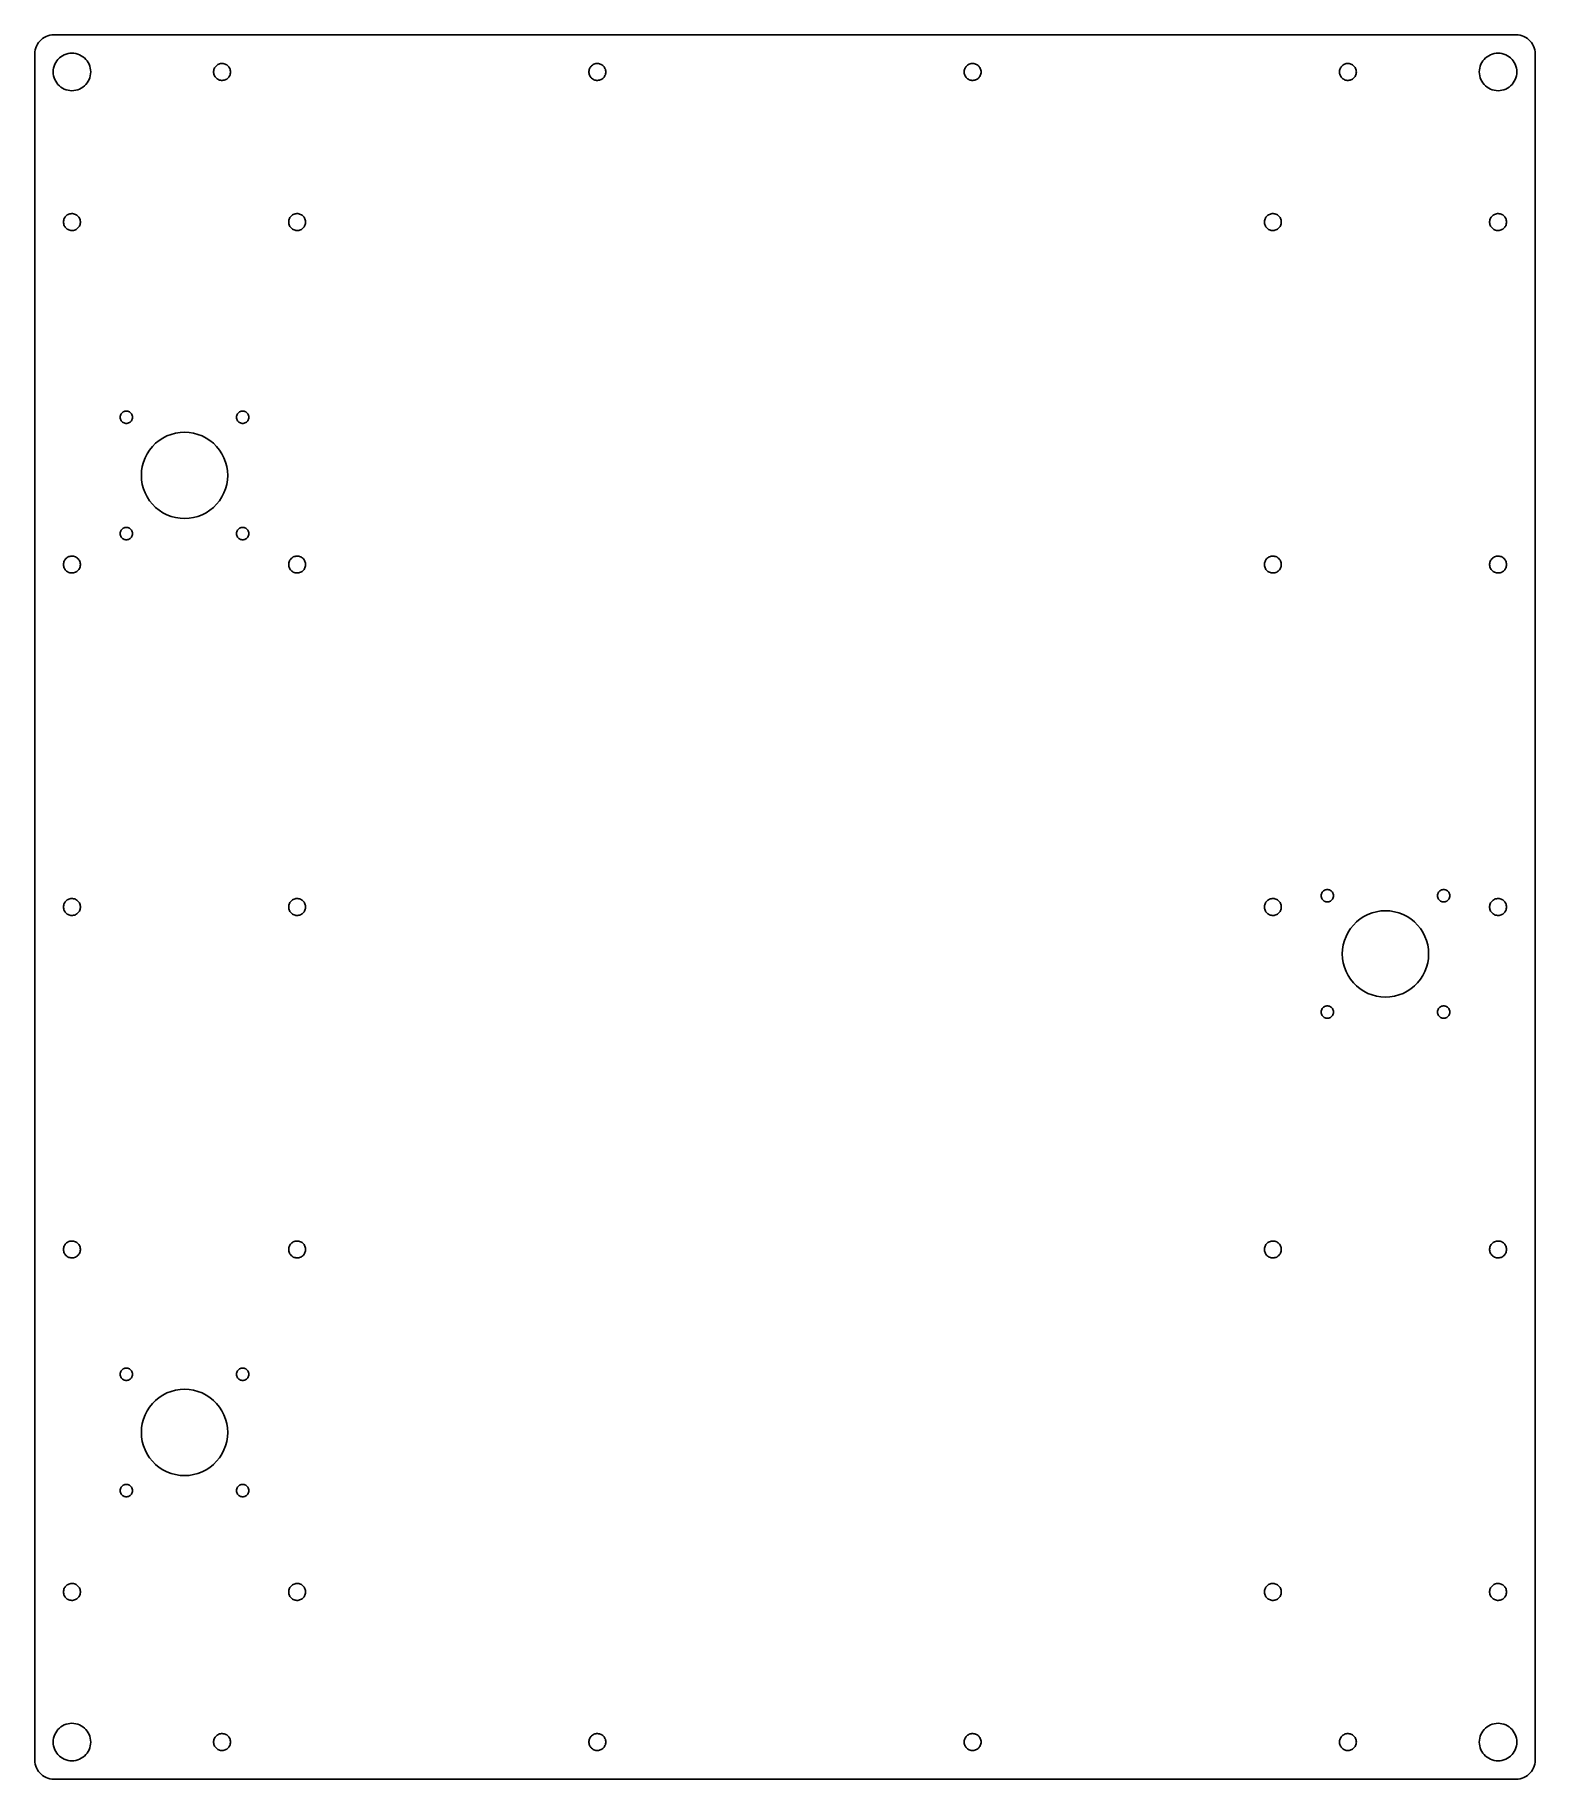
# Model space of a CAD drawing. Header units: metres. Extents: x -200 to 200, y -232 to 232.
import ezdxf

# ---------------------------------------------------------------- set-up
doc = ezdxf.new("R2010")
doc.units = ezdxf.units.M

msp = doc.modelspace()

# ---------------------------------------------------------------- linework, layer by layer
for p, q in [((-194.875, 232.375), (-195.398, 232.348)), ((194.875, 232.375), (-194.875, 232.375)), ((195.398, 232.348), (194.875, 232.375)), ((-199.848, 227.898), (-199.875, 227.375)), ((-199.766, 228.415), (-199.848, 227.898)), ((-199.63, 228.92), (-199.766, 228.415)), ((-199.443, 229.409), (-199.63, 228.92)), ((-199.205, 229.875), (-199.443, 229.409)), ((-198.92, 230.314), (-199.205, 229.875)), ((-198.591, 230.721), (-198.92, 230.314)), ((-198.221, 231.091), (-198.591, 230.721)), ((-197.814, 231.42), (-198.221, 231.091)), ((-197.375, 231.705), (-197.814, 231.42)), ((-196.909, 231.943), (-197.375, 231.705)), ((-196.42, 232.13), (-196.909, 231.943)), ((-195.915, 232.266), (-196.42, 232.13)), ((-195.398, 232.348), (-195.915, 232.266)), ((195.915, 232.266), (195.398, 232.348)), ((196.42, 232.13), (195.915, 232.266)), ((196.909, 231.943), (196.42, 232.13)), ((197.375, 231.705), (196.909, 231.943)), ((197.814, 231.42), (197.375, 231.705)), ((198.221, 231.091), (197.814, 231.42)), ((198.591, 230.721), (198.221, 231.091)), ((198.92, 230.314), (198.591, 230.721)), ((199.205, 229.875), (198.92, 230.314)), ((199.443, 229.409), (199.205, 229.875)), ((199.63, 228.92), (199.443, 229.409)), ((199.766, 228.415), (199.63, 228.92)), ((199.848, 227.898), (199.766, 228.415)), ((199.875, 227.375), (199.848, 227.898)), ((-199.875, 227.375), (-199.875, -227.375)), ((-194.973, 223.023), (-194.891, 223.54)), ((-194.891, 223.54), (-194.755, 224.045)), ((-194.755, 224.045), (-194.568, 224.534)), ((-194.568, 224.534), (-194.33, 225)), ((-194.33, 225), (-194.045, 225.439)), ((-194.045, 225.439), (-193.716, 225.846)), ((-193.716, 225.846), (-193.346, 226.216)), ((-193.346, 226.216), (-192.939, 226.545)), ((-192.939, 226.545), (-192.5, 226.83)), ((-192.5, 226.83), (-192.034, 227.068)), ((-192.034, 227.068), (-191.545, 227.255)), ((-191.545, 227.255), (-191.04, 227.391)), ((-191.04, 227.391), (-190.523, 227.473)), ((-190.523, 227.473), (-190, 227.5)), ((-190, 227.5), (-189.477, 227.473)), ((-189.477, 227.473), (-188.96, 227.391)), ((-188.96, 227.391), (-188.455, 227.255)), ((-188.455, 227.255), (-187.966, 227.068)), ((-187.966, 227.068), (-187.5, 226.83)), ((-187.5, 226.83), (-187.061, 226.545)), ((-187.061, 226.545), (-186.654, 226.216)), ((-186.654, 226.216), (-186.284, 225.846)), ((-186.284, 225.846), (-185.955, 225.439)), ((-185.955, 225.439), (-185.67, 225)), ((-185.67, 225), (-185.432, 224.534)), ((-185.432, 224.534), (-185.245, 224.045)), ((-185.245, 224.045), (-185.109, 223.54)), ((-185.109, 223.54), (-185.027, 223.023)), ((-152.219, 222.87), (-152.165, 223.112)), ((-152.165, 223.112), (-152.085, 223.347)), ((-152.085, 223.347), (-151.979, 223.571)), ((-151.979, 223.571), (-151.849, 223.782)), ((-151.849, 223.782), (-151.697, 223.978)), ((-151.697, 223.978), (-151.524, 224.155)), ((-151.524, 224.155), (-151.333, 224.313)), ((-151.333, 224.313), (-151.125, 224.449)), ((-151.125, 224.449), (-150.904, 224.56)), ((-150.904, 224.56), (-150.672, 224.647)), ((-150.672, 224.647), (-150.431, 224.708)), ((-150.431, 224.708), (-150.186, 224.742)), ((-150.186, 224.742), (-149.938, 224.749)), ((-149.938, 224.749), (-149.691, 224.729)), ((-149.691, 224.729), (-149.448, 224.681)), ((-149.448, 224.681), (-149.211, 224.607)), ((-149.211, 224.607), (-148.984, 224.508)), ((-148.984, 224.508), (-148.769, 224.384)), ((-148.769, 224.384), (-148.57, 224.237)), ((-148.57, 224.237), (-148.387, 224.069)), ((-148.387, 224.069), (-148.224, 223.882)), ((-148.224, 223.882), (-148.083, 223.678)), ((-148.083, 223.678), (-147.965, 223.46)), ((-147.965, 223.46), (-147.872, 223.231)), ((-147.872, 223.231), (-147.804, 222.992)), ((-52.2193, 222.87), (-52.1651, 223.112)), ((-52.1651, 223.112), (-52.0846, 223.347)), ((-52.0846, 223.347), (-51.9788, 223.571)), ((-51.9788, 223.571), (-51.849, 223.782)), ((-51.849, 223.782), (-51.6967, 223.978)), ((-51.6967, 223.978), (-51.5239, 224.155)), ((-51.5239, 224.155), (-51.3325, 224.313)), ((-51.3325, 224.313), (-51.125, 224.449)), ((-51.125, 224.449), (-50.9038, 224.56)), ((-50.9038, 224.56), (-50.6716, 224.647)), ((-50.6716, 224.647), (-50.4314, 224.708)), ((-50.4314, 224.708), (-50.1858, 224.742)), ((-50.1858, 224.742), (-49.938, 224.749)), ((-49.938, 224.749), (-49.6909, 224.729)), ((-49.6909, 224.729), (-49.4476, 224.681)), ((-49.4476, 224.681), (-49.2111, 224.607)), ((-49.2111, 224.607), (-48.984, 224.508)), ((-48.984, 224.508), (-48.7694, 224.384)), ((-48.7694, 224.384), (-48.5696, 224.237)), ((-48.5696, 224.237), (-48.3872, 224.069)), ((-48.3872, 224.069), (-48.2244, 223.882)), ((-48.2244, 223.882), (-48.0832, 223.678)), ((-48.0832, 223.678), (-47.9652, 223.46)), ((-47.9652, 223.46), (-47.8719, 223.231)), ((-47.8719, 223.231), (-47.8045, 222.992)), ((47.7807, 222.87), (47.8349, 223.112)), ((47.8349, 223.112), (47.9154, 223.347)), ((47.9154, 223.347), (48.0212, 223.571)), ((48.0212, 223.571), (48.151, 223.782)), ((48.151, 223.782), (48.3033, 223.978)), ((48.3033, 223.978), (48.4761, 224.155)), ((48.4761, 224.155), (48.6675, 224.313)), ((48.6675, 224.313), (48.875, 224.449)), ((48.875, 224.449), (49.0962, 224.56)), ((49.0962, 224.56), (49.3283, 224.647)), ((49.3283, 224.647), (49.5686, 224.708)), ((49.5686, 224.708), (49.8142, 224.742)), ((49.8142, 224.742), (50.062, 224.749)), ((50.062, 224.749), (50.309, 224.729)), ((50.309, 224.729), (50.5523, 224.681)), ((50.5523, 224.681), (50.7889, 224.607)), ((50.7889, 224.607), (51.0159, 224.508)), ((51.0159, 224.508), (51.2306, 224.384)), ((51.2306, 224.384), (51.4304, 224.237)), ((51.4304, 224.237), (51.6128, 224.069)), ((51.6128, 224.069), (51.7756, 223.882)), ((51.7756, 223.882), (51.9168, 223.678)), ((51.9168, 223.678), (52.0348, 223.46)), ((52.0348, 223.46), (52.1281, 223.231)), ((52.1281, 223.231), (52.1955, 222.992)), ((147.781, 222.87), (147.835, 223.112)), ((147.835, 223.112), (147.915, 223.347)), ((147.915, 223.347), (148.021, 223.571)), ((148.021, 223.571), (148.151, 223.782)), ((148.151, 223.782), (148.303, 223.978)), ((148.303, 223.978), (148.476, 224.155)), ((148.476, 224.155), (148.667, 224.313)), ((148.667, 224.313), (148.875, 224.449)), ((148.875, 224.449), (149.096, 224.56)), ((149.096, 224.56), (149.328, 224.647)), ((149.328, 224.647), (149.569, 224.708)), ((149.569, 224.708), (149.814, 224.742)), ((149.814, 224.742), (150.062, 224.749)), ((150.062, 224.749), (150.309, 224.729)), ((150.309, 224.729), (150.552, 224.681)), ((150.552, 224.681), (150.789, 224.607)), ((150.789, 224.607), (151.016, 224.508)), ((151.016, 224.508), (151.231, 224.384)), ((151.231, 224.384), (151.43, 224.237)), ((151.43, 224.237), (151.613, 224.069)), ((151.613, 224.069), (151.776, 223.882)), ((151.776, 223.882), (151.917, 223.678)), ((151.917, 223.678), (152.035, 223.46)), ((152.035, 223.46), (152.128, 223.231)), ((152.128, 223.231), (152.196, 222.992)), ((185.027, 223.023), (185.109, 223.54)), ((185.109, 223.54), (185.245, 224.045)), ((185.245, 224.045), (185.432, 224.534)), ((185.432, 224.534), (185.67, 225)), ((185.67, 225), (185.955, 225.439)), ((185.955, 225.439), (186.284, 225.846)), ((186.284, 225.846), (186.654, 226.216)), ((186.654, 226.216), (187.061, 226.545)), ((187.061, 226.545), (187.5, 226.83)), ((187.5, 226.83), (187.966, 227.068)), ((187.966, 227.068), (188.455, 227.255)), ((188.455, 227.255), (188.96, 227.391)), ((188.96, 227.391), (189.477, 227.473)), ((189.477, 227.473), (190, 227.5)), ((190, 227.5), (190.523, 227.473)), ((190.523, 227.473), (191.04, 227.391)), ((191.04, 227.391), (191.545, 227.255)), ((191.545, 227.255), (192.034, 227.068)), ((192.034, 227.068), (192.5, 226.83)), ((192.5, 226.83), (192.939, 226.545)), ((192.939, 226.545), (193.346, 226.216)), ((193.346, 226.216), (193.716, 225.846)), ((193.716, 225.846), (194.045, 225.439)), ((194.045, 225.439), (194.33, 225)), ((194.33, 225), (194.568, 224.534)), ((194.568, 224.534), (194.755, 224.045)), ((194.755, 224.045), (194.891, 223.54)), ((194.891, 223.54), (194.973, 223.023)), ((199.875, -227.375), (199.875, 227.375)), ((-195, 222.5), (-194.973, 223.023)), ((-194.973, 221.977), (-195, 222.5)), ((-194.891, 221.46), (-194.973, 221.977)), ((-194.755, 220.955), (-194.891, 221.46)), ((-194.568, 220.466), (-194.755, 220.955)), ((-194.33, 220), (-194.568, 220.466)), ((-194.045, 219.561), (-194.33, 220)), ((-193.716, 219.154), (-194.045, 219.561)), ((-193.346, 218.784), (-193.716, 219.154)), ((-192.939, 218.455), (-193.346, 218.784)), ((-192.5, 218.17), (-192.939, 218.455)), ((-187.061, 218.455), (-187.5, 218.17)), ((-186.654, 218.784), (-187.061, 218.455)), ((-186.284, 219.154), (-186.654, 218.784)), ((-185.955, 219.561), (-186.284, 219.154)), ((-185.67, 220), (-185.955, 219.561)), ((-185.432, 220.466), (-185.67, 220)), ((-185.245, 220.955), (-185.432, 220.466)), ((-185.109, 221.46), (-185.245, 220.955)), ((-185.027, 221.977), (-185.109, 221.46)), ((-185.027, 223.023), (-185, 222.5)), ((-185, 222.5), (-185.027, 221.977)), ((-152.247, 222.624), (-152.219, 222.87)), ((-152.247, 222.376), (-152.247, 222.624)), ((-152.219, 222.13), (-152.247, 222.376)), ((-152.165, 221.888), (-152.219, 222.13)), ((-152.085, 221.653), (-152.165, 221.888)), ((-151.979, 221.429), (-152.085, 221.653)), ((-151.849, 221.218), (-151.979, 221.429)), ((-151.697, 221.022), (-151.849, 221.218)), ((-151.524, 220.845), (-151.697, 221.022)), ((-151.333, 220.687), (-151.524, 220.845)), ((-151.125, 220.551), (-151.333, 220.687)), ((-150.904, 220.44), (-151.125, 220.551)), ((-150.672, 220.353), (-150.904, 220.44)), ((-150.431, 220.292), (-150.672, 220.353)), ((-150.186, 220.258), (-150.431, 220.292)), ((-149.938, 220.251), (-150.186, 220.258)), ((-149.691, 220.271), (-149.938, 220.251)), ((-149.448, 220.319), (-149.691, 220.271)), ((-149.211, 220.393), (-149.448, 220.319)), ((-148.984, 220.492), (-149.211, 220.393)), ((-148.769, 220.616), (-148.984, 220.492)), ((-148.57, 220.763), (-148.769, 220.616)), ((-148.387, 220.931), (-148.57, 220.763)), ((-148.224, 221.118), (-148.387, 220.931)), ((-148.083, 221.322), (-148.224, 221.118)), ((-147.965, 221.54), (-148.083, 221.322)), ((-147.872, 221.769), (-147.965, 221.54)), ((-147.804, 222.008), (-147.872, 221.769)), ((-147.804, 222.992), (-147.764, 222.748)), ((-147.764, 222.252), (-147.804, 222.008)), ((-147.764, 222.748), (-147.75, 222.5)), ((-147.75, 222.5), (-147.764, 222.252)), ((-52.2466, 222.624), (-52.2193, 222.87)), ((-52.2466, 222.376), (-52.2466, 222.624)), ((-52.2193, 222.13), (-52.2466, 222.376)), ((-52.1651, 221.888), (-52.2193, 222.13)), ((-52.0846, 221.653), (-52.1651, 221.888)), ((-51.9788, 221.429), (-52.0846, 221.653)), ((-51.849, 221.218), (-51.9788, 221.429)), ((-51.6967, 221.022), (-51.849, 221.218)), ((-51.5239, 220.845), (-51.6967, 221.022)), ((-51.3325, 220.687), (-51.5239, 220.845)), ((-51.125, 220.551), (-51.3325, 220.687)), ((-50.9038, 220.44), (-51.125, 220.551)), ((-50.6716, 220.353), (-50.9038, 220.44)), ((-50.4314, 220.292), (-50.6716, 220.353)), ((-50.1858, 220.258), (-50.4314, 220.292)), ((-49.938, 220.251), (-50.1858, 220.258)), ((-49.6909, 220.271), (-49.938, 220.251)), ((-49.4476, 220.319), (-49.6909, 220.271)), ((-49.2111, 220.393), (-49.4476, 220.319)), ((-48.984, 220.492), (-49.2111, 220.393)), ((-48.7694, 220.616), (-48.984, 220.492)), ((-48.5696, 220.763), (-48.7694, 220.616)), ((-48.3872, 220.931), (-48.5696, 220.763)), ((-48.2244, 221.118), (-48.3872, 220.931)), ((-48.0832, 221.322), (-48.2244, 221.118)), ((-47.9652, 221.54), (-48.0832, 221.322)), ((-47.8719, 221.769), (-47.9652, 221.54)), ((-47.8045, 222.008), (-47.8719, 221.769)), ((-47.8045, 222.992), (-47.7637, 222.748)), ((-47.7637, 222.252), (-47.8045, 222.008)), ((-47.7637, 222.748), (-47.75, 222.5)), ((-47.75, 222.5), (-47.7637, 222.252)), ((47.7534, 222.624), (47.7807, 222.87)), ((47.7534, 222.376), (47.7534, 222.624)), ((47.7807, 222.13), (47.7534, 222.376)), ((47.8349, 221.888), (47.7807, 222.13)), ((47.9154, 221.653), (47.8349, 221.888)), ((48.0212, 221.429), (47.9154, 221.653)), ((48.151, 221.218), (48.0212, 221.429)), ((48.3033, 221.022), (48.151, 221.218)), ((48.4761, 220.845), (48.3033, 221.022)), ((48.6675, 220.687), (48.4761, 220.845)), ((48.875, 220.551), (48.6675, 220.687)), ((49.0962, 220.44), (48.875, 220.551)), ((49.3283, 220.353), (49.0962, 220.44)), ((49.5686, 220.292), (49.3283, 220.353)), ((49.8142, 220.258), (49.5686, 220.292)), ((50.062, 220.251), (49.8142, 220.258)), ((50.309, 220.271), (50.062, 220.251)), ((50.5523, 220.319), (50.309, 220.271)), ((50.7889, 220.393), (50.5523, 220.319)), ((51.0159, 220.492), (50.7889, 220.393)), ((51.2306, 220.616), (51.0159, 220.492)), ((51.4304, 220.763), (51.2306, 220.616)), ((51.6128, 220.931), (51.4304, 220.763)), ((51.7756, 221.118), (51.6128, 220.931)), ((51.9168, 221.322), (51.7756, 221.118)), ((52.0348, 221.54), (51.9168, 221.322)), ((52.1281, 221.769), (52.0348, 221.54)), ((52.1955, 222.008), (52.1281, 221.769)), ((52.1955, 222.992), (52.2363, 222.748)), ((52.2363, 222.252), (52.1955, 222.008)), ((52.2363, 222.748), (52.25, 222.5)), ((52.25, 222.5), (52.2363, 222.252)), ((147.753, 222.624), (147.781, 222.87)), ((147.753, 222.376), (147.753, 222.624)), ((147.781, 222.13), (147.753, 222.376)), ((147.835, 221.888), (147.781, 222.13)), ((147.915, 221.653), (147.835, 221.888)), ((148.021, 221.429), (147.915, 221.653)), ((148.151, 221.218), (148.021, 221.429)), ((148.303, 221.022), (148.151, 221.218)), ((148.476, 220.845), (148.303, 221.022)), ((148.667, 220.687), (148.476, 220.845)), ((148.875, 220.551), (148.667, 220.687)), ((149.096, 220.44), (148.875, 220.551)), ((149.328, 220.353), (149.096, 220.44)), ((149.569, 220.292), (149.328, 220.353)), ((149.814, 220.258), (149.569, 220.292)), ((150.062, 220.251), (149.814, 220.258)), ((150.309, 220.271), (150.062, 220.251)), ((150.552, 220.319), (150.309, 220.271)), ((150.789, 220.393), (150.552, 220.319)), ((151.016, 220.492), (150.789, 220.393)), ((151.231, 220.616), (151.016, 220.492)), ((151.43, 220.763), (151.231, 220.616)), ((151.613, 220.931), (151.43, 220.763)), ((151.776, 221.118), (151.613, 220.931)), ((151.917, 221.322), (151.776, 221.118)), ((152.035, 221.54), (151.917, 221.322)), ((152.128, 221.769), (152.035, 221.54)), ((152.196, 222.008), (152.128, 221.769)), ((152.196, 222.992), (152.236, 222.748)), ((152.236, 222.252), (152.196, 222.008)), ((152.236, 222.748), (152.25, 222.5)), ((152.25, 222.5), (152.236, 222.252)), ((185, 222.5), (185.027, 223.023)), ((185.027, 221.977), (185, 222.5)), ((185.109, 221.46), (185.027, 221.977)), ((185.245, 220.955), (185.109, 221.46)), ((185.432, 220.466), (185.245, 220.955)), ((185.67, 220), (185.432, 220.466)), ((185.955, 219.561), (185.67, 220)), ((186.284, 219.154), (185.955, 219.561)), ((186.654, 218.784), (186.284, 219.154)), ((187.061, 218.455), (186.654, 218.784)), ((187.5, 218.17), (187.061, 218.455)), ((192.939, 218.455), (192.5, 218.17)), ((193.346, 218.784), (192.939, 218.455)), ((193.716, 219.154), (193.346, 218.784)), ((194.045, 219.561), (193.716, 219.154)), ((194.33, 220), (194.045, 219.561)), ((194.568, 220.466), (194.33, 220)), ((194.755, 220.955), (194.568, 220.466)), ((194.891, 221.46), (194.755, 220.955)), ((194.973, 221.977), (194.891, 221.46)), ((194.973, 223.023), (195, 222.5)), ((195, 222.5), (194.973, 221.977)), ((-192.034, 217.932), (-192.5, 218.17)), ((-191.545, 217.745), (-192.034, 217.932)), ((-191.04, 217.609), (-191.545, 217.745)), ((-190.523, 217.527), (-191.04, 217.609)), ((-190, 217.5), (-190.523, 217.527)), ((-189.477, 217.527), (-190, 217.5)), ((-188.96, 217.609), (-189.477, 217.527)), ((-188.455, 217.745), (-188.96, 217.609)), ((-187.966, 217.932), (-188.455, 217.745)), ((-187.5, 218.17), (-187.966, 217.932)), ((187.966, 217.932), (187.5, 218.17)), ((188.455, 217.745), (187.966, 217.932)), ((188.96, 217.609), (188.455, 217.745)), ((189.477, 217.527), (188.96, 217.609)), ((190, 217.5), (189.477, 217.527)), ((190.523, 217.527), (190, 217.5)), ((191.04, 217.609), (190.523, 217.527)), ((191.545, 217.745), (191.04, 217.609)), ((192.034, 217.932), (191.545, 217.745)), ((192.5, 218.17), (192.034, 217.932)), ((-192.25, 182.5), (-192.236, 182.748)), ((-192.236, 182.252), (-192.25, 182.5)), ((-192.236, 182.748), (-192.196, 182.992)), ((-192.196, 182.008), (-192.236, 182.252)), ((-192.196, 182.992), (-192.128, 183.231)), ((-192.128, 181.769), (-192.196, 182.008)), ((-192.128, 183.231), (-192.035, 183.46)), ((-192.035, 181.54), (-192.128, 181.769)), ((-192.035, 183.46), (-191.917, 183.678)), ((-191.917, 181.322), (-192.035, 181.54)), ((-191.917, 183.678), (-191.776, 183.882)), ((-191.776, 181.118), (-191.917, 181.322)), ((-191.776, 183.882), (-191.613, 184.069)), ((-191.613, 184.069), (-191.43, 184.237)), ((-191.43, 184.237), (-191.231, 184.384)), ((-191.231, 184.384), (-191.016, 184.508)), ((-191.016, 184.508), (-190.789, 184.607)), ((-190.789, 184.607), (-190.552, 184.681)), ((-190.552, 184.681), (-190.309, 184.729)), ((-190.309, 184.729), (-190.062, 184.749)), ((-190.062, 184.749), (-189.814, 184.742)), ((-189.814, 184.742), (-189.569, 184.708)), ((-189.569, 184.708), (-189.328, 184.647)), ((-189.328, 184.647), (-189.096, 184.56)), ((-189.096, 184.56), (-188.875, 184.449)), ((-188.875, 184.449), (-188.667, 184.313)), ((-188.667, 184.313), (-188.476, 184.155)), ((-188.476, 184.155), (-188.303, 183.978)), ((-188.303, 183.978), (-188.151, 183.782)), ((-188.151, 183.782), (-188.021, 183.571)), ((-188.021, 181.429), (-188.151, 181.218)), ((-188.021, 183.571), (-187.915, 183.347)), ((-187.915, 181.653), (-188.021, 181.429)), ((-187.915, 183.347), (-187.835, 183.112)), ((-187.835, 181.888), (-187.915, 181.653)), ((-187.835, 183.112), (-187.781, 182.87)), ((-187.781, 182.13), (-187.835, 181.888)), ((-187.781, 182.87), (-187.753, 182.624)), ((-187.753, 182.376), (-187.781, 182.13)), ((-187.753, 182.624), (-187.753, 182.376)), ((-132.25, 182.5), (-132.236, 182.748)), ((-132.236, 182.252), (-132.25, 182.5)), ((-132.236, 182.748), (-132.196, 182.992)), ((-132.196, 182.008), (-132.236, 182.252)), ((-132.196, 182.992), (-132.128, 183.231)), ((-132.128, 181.769), (-132.196, 182.008)), ((-132.128, 183.231), (-132.035, 183.46)), ((-132.035, 181.54), (-132.128, 181.769)), ((-132.035, 183.46), (-131.917, 183.678)), ((-131.917, 181.322), (-132.035, 181.54)), ((-131.917, 183.678), (-131.776, 183.882)), ((-131.776, 181.118), (-131.917, 181.322)), ((-131.776, 183.882), (-131.613, 184.069)), ((-131.613, 184.069), (-131.43, 184.237)), ((-131.43, 184.237), (-131.231, 184.384)), ((-131.231, 184.384), (-131.016, 184.508)), ((-131.016, 184.508), (-130.789, 184.607)), ((-130.789, 184.607), (-130.552, 184.681)), ((-130.552, 184.681), (-130.309, 184.729)), ((-130.309, 184.729), (-130.062, 184.749)), ((-130.062, 184.749), (-129.814, 184.742)), ((-129.814, 184.742), (-129.569, 184.708)), ((-129.569, 184.708), (-129.328, 184.647)), ((-129.328, 184.647), (-129.096, 184.56)), ((-129.096, 184.56), (-128.875, 184.449)), ((-128.875, 184.449), (-128.667, 184.313)), ((-128.667, 184.313), (-128.476, 184.155)), ((-128.476, 184.155), (-128.303, 183.978)), ((-128.303, 183.978), (-128.151, 183.782)), ((-128.151, 183.782), (-128.021, 183.571)), ((-128.021, 181.429), (-128.151, 181.218)), ((-128.021, 183.571), (-127.915, 183.347)), ((-127.915, 181.653), (-128.021, 181.429)), ((-127.915, 183.347), (-127.835, 183.112)), ((-127.835, 181.888), (-127.915, 181.653)), ((-127.835, 183.112), (-127.781, 182.87)), ((-127.781, 182.13), (-127.835, 181.888)), ((-127.781, 182.87), (-127.753, 182.624)), ((-127.753, 182.376), (-127.781, 182.13)), ((-127.753, 182.624), (-127.753, 182.376)), ((127.753, 182.624), (127.781, 182.87)), ((127.753, 182.376), (127.753, 182.624)), ((127.781, 182.13), (127.753, 182.376)), ((127.781, 182.87), (127.835, 183.112)), ((127.835, 181.888), (127.781, 182.13)), ((127.835, 183.112), (127.915, 183.347)), ((127.915, 181.653), (127.835, 181.888)), ((127.915, 183.347), (128.021, 183.571)), ((128.021, 181.429), (127.915, 181.653)), ((128.021, 183.571), (128.151, 183.782)), ((128.151, 181.218), (128.021, 181.429)), ((128.151, 183.782), (128.303, 183.978)), ((128.303, 183.978), (128.476, 184.155)), ((128.476, 184.155), (128.667, 184.313)), ((128.667, 184.313), (128.875, 184.449)), ((128.875, 184.449), (129.096, 184.56)), ((129.096, 184.56), (129.328, 184.647)), ((129.328, 184.647), (129.569, 184.708)), ((129.569, 184.708), (129.814, 184.742)), ((129.814, 184.742), (130.062, 184.749)), ((130.062, 184.749), (130.309, 184.729)), ((130.309, 184.729), (130.552, 184.681)), ((130.552, 184.681), (130.789, 184.607)), ((130.789, 184.607), (131.016, 184.508)), ((131.016, 184.508), (131.231, 184.384)), ((131.231, 184.384), (131.43, 184.237)), ((131.43, 184.237), (131.613, 184.069)), ((131.613, 184.069), (131.776, 183.882)), ((131.776, 183.882), (131.917, 183.678)), ((131.917, 181.322), (131.776, 181.118)), ((131.917, 183.678), (132.035, 183.46)), ((132.035, 181.54), (131.917, 181.322)), ((132.035, 183.46), (132.128, 183.231)), ((132.128, 181.769), (132.035, 181.54)), ((132.128, 183.231), (132.196, 182.992)), ((132.196, 182.008), (132.128, 181.769)), ((132.196, 182.992), (132.236, 182.748)), ((132.236, 182.252), (132.196, 182.008)), ((132.236, 182.748), (132.25, 182.5)), ((132.25, 182.5), (132.236, 182.252)), ((187.753, 182.624), (187.781, 182.87)), ((187.753, 182.376), (187.753, 182.624)), ((187.781, 182.13), (187.753, 182.376)), ((187.781, 182.87), (187.835, 183.112)), ((187.835, 181.888), (187.781, 182.13)), ((187.835, 183.112), (187.915, 183.347)), ((187.915, 181.653), (187.835, 181.888)), ((187.915, 183.347), (188.021, 183.571)), ((188.021, 181.429), (187.915, 181.653)), ((188.021, 183.571), (188.151, 183.782)), ((188.151, 181.218), (188.021, 181.429)), ((188.151, 183.782), (188.303, 183.978)), ((188.303, 183.978), (188.476, 184.155)), ((188.476, 184.155), (188.667, 184.313)), ((188.667, 184.313), (188.875, 184.449)), ((188.875, 184.449), (189.096, 184.56)), ((189.096, 184.56), (189.328, 184.647)), ((189.328, 184.647), (189.569, 184.708)), ((189.569, 184.708), (189.814, 184.742)), ((189.814, 184.742), (190.062, 184.749)), ((190.062, 184.749), (190.309, 184.729)), ((190.309, 184.729), (190.552, 184.681)), ((190.552, 184.681), (190.789, 184.607)), ((190.789, 184.607), (191.016, 184.508)), ((191.016, 184.508), (191.231, 184.384)), ((191.231, 184.384), (191.43, 184.237)), ((191.43, 184.237), (191.613, 184.069)), ((191.613, 184.069), (191.776, 183.882)), ((191.776, 183.882), (191.917, 183.678)), ((191.917, 181.322), (191.776, 181.118)), ((191.917, 183.678), (192.035, 183.46)), ((192.035, 181.54), (191.917, 181.322)), ((192.035, 183.46), (192.128, 183.231)), ((192.128, 181.769), (192.035, 181.54)), ((192.128, 183.231), (192.196, 182.992)), ((192.196, 182.008), (192.128, 181.769)), ((192.196, 182.992), (192.236, 182.748)), ((192.236, 182.252), (192.196, 182.008)), ((192.236, 182.748), (192.25, 182.5)), ((192.25, 182.5), (192.236, 182.252)), ((-191.613, 180.931), (-191.776, 181.118)), ((-191.43, 180.763), (-191.613, 180.931)), ((-191.231, 180.616), (-191.43, 180.763)), ((-191.016, 180.492), (-191.231, 180.616)), ((-190.789, 180.393), (-191.016, 180.492)), ((-190.552, 180.319), (-190.789, 180.393)), ((-190.309, 180.271), (-190.552, 180.319)), ((-190.062, 180.251), (-190.309, 180.271)), ((-189.814, 180.258), (-190.062, 180.251)), ((-189.569, 180.292), (-189.814, 180.258)), ((-189.328, 180.353), (-189.569, 180.292)), ((-189.096, 180.44), (-189.328, 180.353)), ((-188.875, 180.551), (-189.096, 180.44)), ((-188.667, 180.687), (-188.875, 180.551)), ((-188.476, 180.845), (-188.667, 180.687)), ((-188.303, 181.022), (-188.476, 180.845)), ((-188.151, 181.218), (-188.303, 181.022)), ((-131.613, 180.931), (-131.776, 181.118)), ((-131.43, 180.763), (-131.613, 180.931)), ((-131.231, 180.616), (-131.43, 180.763)), ((-131.016, 180.492), (-131.231, 180.616)), ((-130.789, 180.393), (-131.016, 180.492)), ((-130.552, 180.319), (-130.789, 180.393)), ((-130.309, 180.271), (-130.552, 180.319)), ((-130.062, 180.251), (-130.309, 180.271)), ((-129.814, 180.258), (-130.062, 180.251)), ((-129.569, 180.292), (-129.814, 180.258)), ((-129.328, 180.353), (-129.569, 180.292)), ((-129.096, 180.44), (-129.328, 180.353)), ((-128.875, 180.551), (-129.096, 180.44)), ((-128.667, 180.687), (-128.875, 180.551)), ((-128.476, 180.845), (-128.667, 180.687)), ((-128.303, 181.022), (-128.476, 180.845)), ((-128.151, 181.218), (-128.303, 181.022)), ((128.303, 181.022), (128.151, 181.218)), ((128.476, 180.845), (128.303, 181.022)), ((128.667, 180.687), (128.476, 180.845)), ((128.875, 180.551), (128.667, 180.687)), ((129.096, 180.44), (128.875, 180.551)), ((129.328, 180.353), (129.096, 180.44)), ((129.569, 180.292), (129.328, 180.353)), ((129.814, 180.258), (129.569, 180.292)), ((130.062, 180.251), (129.814, 180.258)), ((130.309, 180.271), (130.062, 180.251)), ((130.552, 180.319), (130.309, 180.271)), ((130.789, 180.393), (130.552, 180.319)), ((131.016, 180.492), (130.789, 180.393)), ((131.231, 180.616), (131.016, 180.492)), ((131.43, 180.763), (131.231, 180.616)), ((131.613, 180.931), (131.43, 180.763)), ((131.776, 181.118), (131.613, 180.931)), ((188.303, 181.022), (188.151, 181.218)), ((188.476, 180.845), (188.303, 181.022)), ((188.667, 180.687), (188.476, 180.845)), ((188.875, 180.551), (188.667, 180.687)), ((189.096, 180.44), (188.875, 180.551)), ((189.328, 180.353), (189.096, 180.44)), ((189.569, 180.292), (189.328, 180.353)), ((189.814, 180.258), (189.569, 180.292)), ((190.062, 180.251), (189.814, 180.258)), ((190.309, 180.271), (190.062, 180.251)), ((190.552, 180.319), (190.309, 180.271)), ((190.789, 180.393), (190.552, 180.319)), ((191.016, 180.492), (190.789, 180.393)), ((191.231, 180.616), (191.016, 180.492)), ((191.43, 180.763), (191.231, 180.616)), ((191.613, 180.931), (191.43, 180.763)), ((191.776, 181.118), (191.613, 180.931)), ((-177.15, 130.5), (-177.132, 130.746)), ((-177.132, 130.254), (-177.15, 130.5)), ((-177.132, 130.746), (-177.077, 130.986)), ((-177.077, 130.014), (-177.132, 130.254)), ((-177.077, 130.986), (-176.987, 131.216)), ((-176.987, 131.216), (-176.863, 131.429)), ((-176.863, 131.429), (-176.71, 131.622)), ((-176.71, 131.622), (-176.529, 131.79)), ((-176.529, 131.79), (-176.325, 131.929)), ((-176.325, 131.929), (-176.103, 132.036)), ((-176.103, 132.036), (-175.867, 132.109)), ((-175.867, 132.109), (-175.623, 132.145)), ((-175.623, 132.145), (-175.377, 132.145)), ((-175.377, 132.145), (-175.133, 132.109)), ((-175.133, 132.109), (-174.897, 132.036)), ((-174.897, 132.036), (-174.675, 131.929)), ((-174.675, 131.929), (-174.471, 131.79)), ((-174.471, 131.79), (-174.29, 131.622)), ((-174.29, 131.622), (-174.137, 131.429)), ((-174.137, 131.429), (-174.013, 131.216)), ((-174.013, 131.216), (-173.923, 130.986)), ((-173.923, 130.986), (-173.868, 130.746)), ((-173.868, 130.254), (-173.923, 130.014)), ((-173.868, 130.746), (-173.85, 130.5)), ((-173.85, 130.5), (-173.868, 130.254)), ((-146.15, 130.5), (-146.132, 130.746)), ((-146.132, 130.254), (-146.15, 130.5)), ((-146.132, 130.746), (-146.077, 130.986)), ((-146.077, 130.014), (-146.132, 130.254)), ((-146.077, 130.986), (-145.987, 131.216)), ((-145.987, 131.216), (-145.863, 131.429)), ((-145.863, 131.429), (-145.71, 131.622)), ((-145.71, 131.622), (-145.529, 131.79)), ((-145.529, 131.79), (-145.325, 131.929)), ((-145.325, 131.929), (-145.103, 132.036)), ((-145.103, 132.036), (-144.867, 132.109)), ((-144.867, 132.109), (-144.623, 132.145)), ((-144.623, 132.145), (-144.377, 132.145)), ((-144.377, 132.145), (-144.133, 132.109)), ((-144.133, 132.109), (-143.897, 132.036)), ((-143.897, 132.036), (-143.675, 131.929)), ((-143.675, 131.929), (-143.471, 131.79)), ((-143.471, 131.79), (-143.29, 131.622)), ((-143.29, 131.622), (-143.137, 131.429)), ((-143.137, 131.429), (-143.013, 131.216)), ((-143.013, 131.216), (-142.923, 130.986)), ((-142.923, 130.986), (-142.868, 130.746)), ((-142.868, 130.254), (-142.923, 130.014)), ((-142.868, 130.746), (-142.85, 130.5)), ((-142.85, 130.5), (-142.868, 130.254)), ((-176.987, 129.784), (-177.077, 130.014)), ((-176.863, 129.571), (-176.987, 129.784)), ((-176.71, 129.378), (-176.863, 129.571)), ((-176.529, 129.21), (-176.71, 129.378)), ((-176.325, 129.071), (-176.529, 129.21)), ((-176.103, 128.964), (-176.325, 129.071)), ((-175.867, 128.891), (-176.103, 128.964)), ((-175.623, 128.855), (-175.867, 128.891)), ((-175.377, 128.855), (-175.623, 128.855)), ((-175.133, 128.891), (-175.377, 128.855)), ((-174.897, 128.964), (-175.133, 128.891)), ((-174.675, 129.071), (-174.897, 128.964)), ((-174.471, 129.21), (-174.675, 129.071)), ((-174.29, 129.378), (-174.471, 129.21)), ((-174.137, 129.571), (-174.29, 129.378)), ((-174.013, 129.784), (-174.137, 129.571)), ((-173.923, 130.014), (-174.013, 129.784)), ((-165.75, 124.959), (-164.677, 125.506)), ((-164.677, 125.506), (-163.554, 125.937)), ((-163.554, 125.937), (-162.391, 126.249)), ((-162.391, 126.249), (-161.202, 126.437)), ((-161.202, 126.437), (-160, 126.5)), ((-160, 126.5), (-158.798, 126.437)), ((-158.798, 126.437), (-157.609, 126.249)), ((-157.609, 126.249), (-156.446, 125.937)), ((-156.446, 125.937), (-155.323, 125.506)), ((-155.323, 125.506), (-154.25, 124.959)), ((-145.987, 129.784), (-146.077, 130.014)), ((-145.863, 129.571), (-145.987, 129.784)), ((-145.71, 129.378), (-145.863, 129.571)), ((-145.529, 129.21), (-145.71, 129.378)), ((-145.325, 129.071), (-145.529, 129.21)), ((-145.103, 128.964), (-145.325, 129.071)), ((-144.867, 128.891), (-145.103, 128.964)), ((-144.623, 128.855), (-144.867, 128.891)), ((-144.377, 128.855), (-144.623, 128.855)), ((-144.133, 128.891), (-144.377, 128.855)), ((-143.897, 128.964), (-144.133, 128.891)), ((-143.675, 129.071), (-143.897, 128.964)), ((-143.471, 129.21), (-143.675, 129.071)), ((-143.29, 129.378), (-143.471, 129.21)), ((-143.137, 129.571), (-143.29, 129.378)), ((-143.013, 129.784), (-143.137, 129.571)), ((-142.923, 130.014), (-143.013, 129.784)), ((-169.959, 120.75), (-169.304, 121.76)), ((-169.304, 121.76), (-168.546, 122.695)), ((-168.546, 122.695), (-167.695, 123.546)), ((-167.695, 123.546), (-166.76, 124.304)), ((-166.76, 124.304), (-165.75, 124.959)), ((-154.25, 124.959), (-153.24, 124.304)), ((-153.24, 124.304), (-152.305, 123.546)), ((-152.305, 123.546), (-151.454, 122.695)), ((-151.454, 122.695), (-150.696, 121.76)), ((-150.696, 121.76), (-150.041, 120.75)), ((-171.5, 115), (-171.437, 116.202)), ((-171.437, 116.202), (-171.249, 117.391)), ((-171.249, 117.391), (-170.937, 118.554)), ((-170.937, 118.554), (-170.506, 119.677)), ((-170.506, 119.677), (-169.959, 120.75)), ((-150.041, 120.75), (-149.494, 119.677)), ((-149.494, 119.677), (-149.063, 118.554)), ((-149.063, 118.554), (-148.751, 117.391)), ((-148.751, 117.391), (-148.563, 116.202)), ((-148.563, 116.202), (-148.5, 115)), ((-171.437, 113.798), (-171.5, 115)), ((-171.249, 112.609), (-171.437, 113.798)), ((-170.937, 111.446), (-171.249, 112.609)), ((-148.751, 112.609), (-149.063, 111.446)), ((-148.563, 113.798), (-148.751, 112.609)), ((-148.5, 115), (-148.563, 113.798)), ((-170.506, 110.323), (-170.937, 111.446)), ((-169.959, 109.25), (-170.506, 110.323)), ((-169.304, 108.24), (-169.959, 109.25)), ((-168.546, 107.305), (-169.304, 108.24)), ((-167.695, 106.454), (-168.546, 107.305)), ((-151.454, 107.305), (-152.305, 106.454)), ((-150.696, 108.24), (-151.454, 107.305)), ((-150.041, 109.25), (-150.696, 108.24)), ((-149.494, 110.323), (-150.041, 109.25)), ((-149.063, 111.446), (-149.494, 110.323)), ((-166.76, 105.696), (-167.695, 106.454)), ((-165.75, 105.041), (-166.76, 105.696)), ((-164.677, 104.494), (-165.75, 105.041)), ((-163.554, 104.063), (-164.677, 104.494)), ((-162.391, 103.751), (-163.554, 104.063)), ((-161.202, 103.563), (-162.391, 103.751)), ((-160, 103.5), (-161.202, 103.563)), ((-158.798, 103.563), (-160, 103.5)), ((-157.609, 103.751), (-158.798, 103.563)), ((-156.446, 104.063), (-157.609, 103.751)), ((-155.323, 104.494), (-156.446, 104.063)), ((-154.25, 105.041), (-155.323, 104.494)), ((-153.24, 105.696), (-154.25, 105.041)), ((-152.305, 106.454), (-153.24, 105.696)), ((-177.15, 99.5), (-177.132, 99.7459)), ((-177.132, 99.2541), (-177.15, 99.5)), ((-177.132, 99.7459), (-177.077, 99.9863)), ((-177.077, 99.0137), (-177.132, 99.2541)), ((-177.077, 99.9863), (-176.987, 100.216)), ((-176.987, 98.7841), (-177.077, 99.0137)), ((-176.987, 100.216), (-176.863, 100.429)), ((-176.863, 98.5705), (-176.987, 98.7841)), ((-176.863, 100.429), (-176.71, 100.622)), ((-176.71, 98.3777), (-176.863, 98.5705)), ((-176.71, 100.622), (-176.529, 100.79)), ((-176.529, 98.21), (-176.71, 98.3777)), ((-176.529, 100.79), (-176.325, 100.929)), ((-176.325, 98.0711), (-176.529, 98.21)), ((-176.325, 100.929), (-176.103, 101.036)), ((-176.103, 97.9641), (-176.325, 98.0711)), ((-176.103, 101.036), (-175.867, 101.109)), ((-175.867, 97.8914), (-176.103, 97.9641)), ((-175.867, 101.109), (-175.623, 101.145)), ((-175.623, 97.8546), (-175.867, 97.8914)), ((-175.623, 101.145), (-175.377, 101.145)), ((-175.377, 97.8546), (-175.623, 97.8546)), ((-175.377, 101.145), (-175.133, 101.109)), ((-175.133, 97.8914), (-175.377, 97.8546)), ((-175.133, 101.109), (-174.897, 101.036)), ((-174.897, 97.9641), (-175.133, 97.8914)), ((-174.897, 101.036), (-174.675, 100.929)), ((-174.675, 98.0711), (-174.897, 97.9641)), ((-174.675, 100.929), (-174.471, 100.79)), ((-174.471, 98.21), (-174.675, 98.0711)), ((-174.471, 100.79), (-174.29, 100.622)), ((-174.29, 98.3777), (-174.471, 98.21)), ((-174.29, 100.622), (-174.137, 100.429)), ((-174.137, 98.5705), (-174.29, 98.3777)), ((-174.137, 100.429), (-174.013, 100.216)), ((-174.013, 98.7841), (-174.137, 98.5705)), ((-174.013, 100.216), (-173.923, 99.9863)), ((-173.923, 99.0137), (-174.013, 98.7841)), ((-173.923, 99.9863), (-173.868, 99.7459)), ((-173.868, 99.2541), (-173.923, 99.0137)), ((-173.868, 99.7459), (-173.85, 99.5)), ((-173.85, 99.5), (-173.868, 99.2541)), ((-146.15, 99.5), (-146.132, 99.7459)), ((-146.132, 99.2541), (-146.15, 99.5)), ((-146.132, 99.7459), (-146.077, 99.9863)), ((-146.077, 99.0137), (-146.132, 99.2541)), ((-146.077, 99.9863), (-145.987, 100.216)), ((-145.987, 98.7841), (-146.077, 99.0137)), ((-145.987, 100.216), (-145.863, 100.429)), ((-145.863, 98.5705), (-145.987, 98.7841)), ((-145.863, 100.429), (-145.71, 100.622)), ((-145.71, 98.3777), (-145.863, 98.5705)), ((-145.71, 100.622), (-145.529, 100.79)), ((-145.529, 98.21), (-145.71, 98.3777)), ((-145.529, 100.79), (-145.325, 100.929)), ((-145.325, 98.0711), (-145.529, 98.21)), ((-145.325, 100.929), (-145.103, 101.036)), ((-145.103, 97.9641), (-145.325, 98.0711)), ((-145.103, 101.036), (-144.867, 101.109)), ((-144.867, 97.8914), (-145.103, 97.9641)), ((-144.867, 101.109), (-144.623, 101.145)), ((-144.623, 97.8546), (-144.867, 97.8914)), ((-144.623, 101.145), (-144.377, 101.145)), ((-144.377, 97.8546), (-144.623, 97.8546)), ((-144.377, 101.145), (-144.133, 101.109)), ((-144.133, 97.8914), (-144.377, 97.8546)), ((-144.133, 101.109), (-143.897, 101.036)), ((-143.897, 97.9641), (-144.133, 97.8914)), ((-143.897, 101.036), (-143.675, 100.929)), ((-143.675, 98.0711), (-143.897, 97.9641)), ((-143.675, 100.929), (-143.471, 100.79)), ((-143.471, 98.21), (-143.675, 98.0711)), ((-143.471, 100.79), (-143.29, 100.622)), ((-143.29, 98.3777), (-143.471, 98.21)), ((-143.29, 100.622), (-143.137, 100.429)), ((-143.137, 98.5705), (-143.29, 98.3777)), ((-143.137, 100.429), (-143.013, 100.216)), ((-143.013, 98.7841), (-143.137, 98.5705)), ((-143.013, 100.216), (-142.923, 99.9863)), ((-142.923, 99.0137), (-143.013, 98.7841)), ((-142.923, 99.9863), (-142.868, 99.7459)), ((-142.868, 99.2541), (-142.923, 99.0137)), ((-142.868, 99.7459), (-142.85, 99.5)), ((-142.85, 99.5), (-142.868, 99.2541)), ((-191.613, 92.8189), (-191.43, 92.9868)), ((-191.43, 92.9868), (-191.231, 93.1336)), ((-191.231, 93.1336), (-191.016, 93.2576)), ((-191.016, 93.2576), (-190.789, 93.3571)), ((-190.789, 93.3571), (-190.552, 93.4312)), ((-190.552, 93.4312), (-190.309, 93.4787)), ((-190.309, 93.4787), (-190.062, 93.4991)), ((-190.062, 93.4991), (-189.814, 93.4923)), ((-189.814, 93.4923), (-189.569, 93.4583)), ((-189.569, 93.4583), (-189.328, 93.3974)), ((-189.328, 93.3974), (-189.096, 93.3105)), ((-189.096, 93.3105), (-188.875, 93.1985)), ((-188.875, 93.1985), (-188.667, 93.063)), ((-188.667, 93.063), (-188.476, 92.9054)), ((-131.613, 92.8189), (-131.43, 92.9868)), ((-131.43, 92.9868), (-131.231, 93.1336)), ((-131.231, 93.1336), (-131.016, 93.2576)), ((-131.016, 93.2576), (-130.789, 93.3571)), ((-130.789, 93.3571), (-130.552, 93.4312)), ((-130.552, 93.4312), (-130.309, 93.4787)), ((-130.309, 93.4787), (-130.062, 93.4991)), ((-130.062, 93.4991), (-129.814, 93.4923)), ((-129.814, 93.4923), (-129.569, 93.4583)), ((-129.569, 93.4583), (-129.328, 93.3974)), ((-129.328, 93.3974), (-129.096, 93.3105)), ((-129.096, 93.3105), (-128.875, 93.1985)), ((-128.875, 93.1985), (-128.667, 93.063)), ((-128.667, 93.063), (-128.476, 92.9054)), ((128.476, 92.9054), (128.667, 93.063)), ((128.667, 93.063), (128.875, 93.1985)), ((128.875, 93.1985), (129.096, 93.3105)), ((129.096, 93.3105), (129.328, 93.3974)), ((129.328, 93.3974), (129.569, 93.4583)), ((129.569, 93.4583), (129.814, 93.4923)), ((129.814, 93.4923), (130.062, 93.4991)), ((130.062, 93.4991), (130.309, 93.4787)), ((130.309, 93.4787), (130.552, 93.4312)), ((130.552, 93.4312), (130.789, 93.3571)), ((130.789, 93.3571), (131.016, 93.2576)), ((131.016, 93.2576), (131.231, 93.1336)), ((131.231, 93.1336), (131.43, 92.9868)), ((131.43, 92.9868), (131.613, 92.8189)), ((188.476, 92.9054), (188.667, 93.063)), ((188.667, 93.063), (188.875, 93.1985)), ((188.875, 93.1985), (189.096, 93.3105)), ((189.096, 93.3105), (189.328, 93.3974)), ((189.328, 93.3974), (189.569, 93.4583)), ((189.569, 93.4583), (189.814, 93.4923)), ((189.814, 93.4923), (190.062, 93.4991)), ((190.062, 93.4991), (190.309, 93.4787)), ((190.309, 93.4787), (190.552, 93.4312)), ((190.552, 93.4312), (190.789, 93.3571)), ((190.789, 93.3571), (191.016, 93.2576)), ((191.016, 93.2576), (191.231, 93.1336)), ((191.231, 93.1336), (191.43, 92.9868)), ((191.43, 92.9868), (191.613, 92.8189)), ((-192.25, 91.25), (-192.236, 91.4975)), ((-192.236, 91.0025), (-192.25, 91.25)), ((-192.236, 91.4975), (-192.196, 91.742)), ((-192.196, 90.758), (-192.236, 91.0025)), ((-192.196, 91.742), (-192.128, 91.9806)), ((-192.128, 90.5194), (-192.196, 90.758)), ((-192.128, 91.9806), (-192.035, 92.2102)), ((-192.035, 90.2897), (-192.128, 90.5194)), ((-192.035, 92.2102), (-191.917, 92.4283)), ((-191.917, 90.0717), (-192.035, 90.2897)), ((-191.917, 92.4283), (-191.776, 92.632)), ((-191.776, 89.868), (-191.917, 90.0717)), ((-191.776, 92.632), (-191.613, 92.8189)), ((-191.613, 89.6811), (-191.776, 89.868)), ((-191.43, 89.5132), (-191.613, 89.6811)), ((-191.231, 89.3664), (-191.43, 89.5132)), ((-191.016, 89.2424), (-191.231, 89.3664)), ((-190.789, 89.1429), (-191.016, 89.2424)), ((-190.552, 89.0688), (-190.789, 89.1429)), ((-190.309, 89.0213), (-190.552, 89.0688)), ((-190.062, 89.0009), (-190.309, 89.0213)), ((-189.814, 89.0077), (-190.062, 89.0009)), ((-189.569, 89.0417), (-189.814, 89.0077)), ((-189.328, 89.1026), (-189.569, 89.0417)), ((-189.096, 89.1895), (-189.328, 89.1026)), ((-188.875, 89.3014), (-189.096, 89.1895)), ((-188.667, 89.437), (-188.875, 89.3014)), ((-188.476, 89.5946), (-188.667, 89.437)), ((-188.476, 92.9054), (-188.303, 92.7277)), ((-188.303, 89.7723), (-188.476, 89.5946)), ((-188.303, 92.7277), (-188.151, 92.5321)), ((-188.151, 89.9679), (-188.303, 89.7723)), ((-188.151, 92.5321), (-188.021, 92.3209)), ((-188.021, 90.1791), (-188.151, 89.9679)), ((-188.021, 92.3209), (-187.915, 92.0967)), ((-187.915, 90.4033), (-188.021, 90.1791)), ((-187.915, 92.0967), (-187.835, 91.8622)), ((-187.835, 90.6378), (-187.915, 90.4033)), ((-187.835, 91.8622), (-187.781, 91.6203)), ((-187.781, 90.8797), (-187.835, 90.6378)), ((-187.781, 91.6203), (-187.753, 91.3739)), ((-187.753, 91.1261), (-187.781, 90.8797)), ((-187.753, 91.3739), (-187.753, 91.1261)), ((-132.25, 91.25), (-132.236, 91.4975)), ((-132.236, 91.0025), (-132.25, 91.25)), ((-132.236, 91.4975), (-132.196, 91.742)), ((-132.196, 90.758), (-132.236, 91.0025)), ((-132.196, 91.742), (-132.128, 91.9806)), ((-132.128, 90.5194), (-132.196, 90.758)), ((-132.128, 91.9806), (-132.035, 92.2102)), ((-132.035, 90.2897), (-132.128, 90.5194)), ((-132.035, 92.2102), (-131.917, 92.4283)), ((-131.917, 90.0717), (-132.035, 90.2897)), ((-131.917, 92.4283), (-131.776, 92.632)), ((-131.776, 89.868), (-131.917, 90.0717)), ((-131.776, 92.632), (-131.613, 92.8189)), ((-131.613, 89.6811), (-131.776, 89.868)), ((-131.43, 89.5132), (-131.613, 89.6811)), ((-131.231, 89.3664), (-131.43, 89.5132)), ((-131.016, 89.2424), (-131.231, 89.3664)), ((-130.789, 89.1429), (-131.016, 89.2424)), ((-130.552, 89.0688), (-130.789, 89.1429)), ((-130.309, 89.0213), (-130.552, 89.0688)), ((-130.062, 89.0009), (-130.309, 89.0213)), ((-129.814, 89.0077), (-130.062, 89.0009)), ((-129.569, 89.0417), (-129.814, 89.0077)), ((-129.328, 89.1026), (-129.569, 89.0417)), ((-129.096, 89.1895), (-129.328, 89.1026)), ((-128.875, 89.3014), (-129.096, 89.1895)), ((-128.667, 89.437), (-128.875, 89.3014)), ((-128.476, 89.5946), (-128.667, 89.437)), ((-128.476, 92.9054), (-128.303, 92.7277)), ((-128.303, 89.7723), (-128.476, 89.5946)), ((-128.303, 92.7277), (-128.151, 92.5321)), ((-128.151, 89.9679), (-128.303, 89.7723)), ((-128.151, 92.5321), (-128.021, 92.3209)), ((-128.021, 90.1791), (-128.151, 89.9679)), ((-128.021, 92.3209), (-127.915, 92.0967)), ((-127.915, 90.4033), (-128.021, 90.1791)), ((-127.915, 92.0967), (-127.835, 91.8622)), ((-127.835, 90.6378), (-127.915, 90.4033)), ((-127.835, 91.8622), (-127.781, 91.6203)), ((-127.781, 90.8797), (-127.835, 90.6378)), ((-127.781, 91.6203), (-127.753, 91.3739)), ((-127.753, 91.1261), (-127.781, 90.8797)), ((-127.753, 91.3739), (-127.753, 91.1261)), ((127.753, 91.3739), (127.781, 91.6203)), ((127.753, 91.1261), (127.753, 91.3739)), ((127.781, 90.8797), (127.753, 91.1261)), ((127.781, 91.6203), (127.835, 91.8622)), ((127.835, 90.6378), (127.781, 90.8797)), ((127.835, 91.8622), (127.915, 92.0967)), ((127.915, 90.4033), (127.835, 90.6378)), ((127.915, 92.0967), (128.021, 92.3209)), ((128.021, 90.1791), (127.915, 90.4033)), ((128.021, 92.3209), (128.151, 92.5321)), ((128.151, 89.9679), (128.021, 90.1791)), ((128.151, 92.5321), (128.303, 92.7277)), ((128.303, 89.7723), (128.151, 89.9679)), ((128.303, 92.7277), (128.476, 92.9054)), ((128.476, 89.5946), (128.303, 89.7723)), ((128.667, 89.437), (128.476, 89.5946)), ((128.875, 89.3014), (128.667, 89.437)), ((129.096, 89.1895), (128.875, 89.3014)), ((129.328, 89.1026), (129.096, 89.1895)), ((129.569, 89.0417), (129.328, 89.1026)), ((129.814, 89.0077), (129.569, 89.0417)), ((130.062, 89.0009), (129.814, 89.0077)), ((130.309, 89.0213), (130.062, 89.0009)), ((130.552, 89.0688), (130.309, 89.0213)), ((130.789, 89.1429), (130.552, 89.0688)), ((131.016, 89.2424), (130.789, 89.1429)), ((131.231, 89.3664), (131.016, 89.2424)), ((131.43, 89.5132), (131.231, 89.3664)), ((131.613, 89.6811), (131.43, 89.5132)), ((131.613, 92.8189), (131.776, 92.632)), ((131.776, 89.868), (131.613, 89.6811)), ((131.776, 92.632), (131.917, 92.4283)), ((131.917, 90.0717), (131.776, 89.868)), ((131.917, 92.4283), (132.035, 92.2102)), ((132.035, 90.2897), (131.917, 90.0717)), ((132.035, 92.2102), (132.128, 91.9806)), ((132.128, 90.5194), (132.035, 90.2897)), ((132.128, 91.9806), (132.196, 91.742)), ((132.196, 90.758), (132.128, 90.5194)), ((132.196, 91.742), (132.236, 91.4975)), ((132.236, 91.0025), (132.196, 90.758)), ((132.236, 91.4975), (132.25, 91.25)), ((132.25, 91.25), (132.236, 91.0025)), ((187.753, 91.3739), (187.781, 91.6203)), ((187.753, 91.1261), (187.753, 91.3739)), ((187.781, 90.8797), (187.753, 91.1261)), ((187.781, 91.6203), (187.835, 91.8622)), ((187.835, 90.6378), (187.781, 90.8797)), ((187.835, 91.8622), (187.915, 92.0967)), ((187.915, 90.4033), (187.835, 90.6378)), ((187.915, 92.0967), (188.021, 92.3209)), ((188.021, 90.1791), (187.915, 90.4033)), ((188.021, 92.3209), (188.151, 92.5321)), ((188.151, 89.9679), (188.021, 90.1791)), ((188.151, 92.5321), (188.303, 92.7277)), ((188.303, 89.7723), (188.151, 89.9679)), ((188.303, 92.7277), (188.476, 92.9054)), ((188.476, 89.5946), (188.303, 89.7723)), ((188.667, 89.437), (188.476, 89.5946)), ((188.875, 89.3014), (188.667, 89.437)), ((189.096, 89.1895), (188.875, 89.3014)), ((189.328, 89.1026), (189.096, 89.1895)), ((189.569, 89.0417), (189.328, 89.1026)), ((189.814, 89.0077), (189.569, 89.0417)), ((190.062, 89.0009), (189.814, 89.0077)), ((190.309, 89.0213), (190.062, 89.0009)), ((190.552, 89.0688), (190.309, 89.0213)), ((190.789, 89.1429), (190.552, 89.0688)), ((191.016, 89.2424), (190.789, 89.1429)), ((191.231, 89.3664), (191.016, 89.2424)), ((191.43, 89.5132), (191.231, 89.3664)), ((191.613, 89.6811), (191.43, 89.5132)), ((191.613, 92.8189), (191.776, 92.632)), ((191.776, 89.868), (191.613, 89.6811)), ((191.776, 92.632), (191.917, 92.4283)), ((191.917, 90.0717), (191.776, 89.868)), ((191.917, 92.4283), (192.035, 92.2102)), ((192.035, 90.2897), (191.917, 90.0717)), ((192.035, 92.2102), (192.128, 91.9806)), ((192.128, 90.5194), (192.035, 90.2897)), ((192.128, 91.9806), (192.196, 91.742)), ((192.196, 90.758), (192.128, 90.5194)), ((192.196, 91.742), (192.236, 91.4975)), ((192.236, 91.0025), (192.196, 90.758)), ((192.236, 91.4975), (192.25, 91.25)), ((192.25, 91.25), (192.236, 91.0025)), ((-192.25, 0), (-192.236, 0.24751)), ((-192.236, -0.24751), (-192.25, 0)), ((-192.236, 0.24751), (-192.196, 0.49202)), ((-192.196, 0.49202), (-192.128, 0.73056)), ((-192.128, 0.73056), (-192.035, 0.96024)), ((-192.035, 0.96024), (-191.917, 1.17825)), ((-191.917, 1.17825), (-191.776, 1.38197)), ((-191.776, 1.38197), (-191.613, 1.56891)), ((-191.613, 1.56891), (-191.43, 1.7368)), ((-191.43, 1.7368), (-191.231, 1.88362)), ((-191.231, 1.88362), (-191.016, 2.00757)), ((-191.016, 2.00757), (-190.789, 2.10715)), ((-190.789, 2.10715), (-190.552, 2.18114)), ((-190.552, 2.18114), (-190.309, 2.22867)), ((-190.309, 2.22867), (-190.062, 2.24915)), ((-190.062, 2.24915), (-189.814, 2.24231)), ((-189.814, 2.24231), (-189.569, 2.20825)), ((-189.569, 2.20825), (-189.328, 2.1474)), ((-189.328, 2.1474), (-189.096, 2.06049)), ((-189.096, 2.06049), (-188.875, 1.94855)), ((-188.875, 1.94855), (-188.667, 1.81296)), ((-188.667, 1.81296), (-188.476, 1.65536)), ((-188.476, 1.65536), (-188.303, 1.47769)), ((-188.303, 1.47769), (-188.151, 1.28206)), ((-188.151, 1.28206), (-188.021, 1.07088)), ((-188.021, 1.07088), (-187.915, 0.84669)), ((-187.915, 0.84669), (-187.835, 0.61223)), ((-187.835, 0.61223), (-187.781, 0.37033)), ((-187.781, 0.37033), (-187.753, 0.12395)), ((-187.753, 0.12395), (-187.753, -0.12395)), ((-132.25, 0), (-132.236, 0.24751)), ((-132.236, -0.24751), (-132.25, 0)), ((-132.236, 0.24751), (-132.196, 0.49202)), ((-132.196, 0.49202), (-132.128, 0.73056)), ((-132.128, 0.73056), (-132.035, 0.96024)), ((-132.035, 0.96024), (-131.917, 1.17825)), ((-131.917, 1.17825), (-131.776, 1.38197)), ((-131.776, 1.38197), (-131.613, 1.56891)), ((-131.613, 1.56891), (-131.43, 1.7368)), ((-131.43, 1.7368), (-131.231, 1.88362)), ((-131.231, 1.88362), (-131.016, 2.00757)), ((-131.016, 2.00757), (-130.789, 2.10715)), ((-130.789, 2.10715), (-130.552, 2.18114)), ((-130.552, 2.18114), (-130.309, 2.22867)), ((-130.309, 2.22867), (-130.062, 2.24915)), ((-130.062, 2.24915), (-129.814, 2.24231)), ((-129.814, 2.24231), (-129.569, 2.20825)), ((-129.569, 2.20825), (-129.328, 2.1474)), ((-129.328, 2.1474), (-129.096, 2.06049)), ((-129.096, 2.06049), (-128.875, 1.94855)), ((-128.875, 1.94855), (-128.667, 1.81296)), ((-128.667, 1.81296), (-128.476, 1.65536)), ((-128.476, 1.65536), (-128.303, 1.47769)), ((-128.303, 1.47769), (-128.151, 1.28206)), ((-128.151, 1.28206), (-128.021, 1.07088)), ((-128.021, 1.07088), (-127.915, 0.84669)), ((-127.915, 0.84669), (-127.835, 0.61223)), ((-127.835, 0.61223), (-127.781, 0.37033)), ((-127.781, 0.37033), (-127.753, 0.12395)), ((-127.753, 0.12395), (-127.753, -0.12395)), ((127.753, 0.12395), (127.781, 0.37033)), ((127.753, -0.12395), (127.753, 0.12395)), ((127.781, 0.37033), (127.835, 0.61223)), ((127.835, 0.61223), (127.915, 0.84669)), ((127.915, 0.84669), (128.021, 1.07088)), ((128.021, 1.07088), (128.151, 1.28206)), ((128.151, 1.28206), (128.303, 1.47769)), ((128.303, 1.47769), (128.476, 1.65536)), ((128.476, 1.65536), (128.667, 1.81296)), ((128.667, 1.81296), (128.875, 1.94855)), ((128.875, 1.94855), (129.096, 2.06049)), ((129.096, 2.06049), (129.328, 2.1474)), ((129.328, 2.1474), (129.569, 2.20825)), ((129.569, 2.20825), (129.814, 2.24231)), ((129.814, 2.24231), (130.062, 2.24915)), ((130.062, 2.24915), (130.309, 2.22867)), ((130.309, 2.22867), (130.552, 2.18114)), ((130.552, 2.18114), (130.789, 2.10715)), ((130.789, 2.10715), (131.016, 2.00757)), ((131.016, 2.00757), (131.231, 1.88362)), ((131.231, 1.88362), (131.43, 1.7368)), ((131.43, 1.7368), (131.613, 1.56891)), ((131.613, 1.56891), (131.776, 1.38197)), ((131.776, 1.38197), (131.917, 1.17825)), ((131.917, 1.17825), (132.035, 0.96024)), ((132.035, 0.96024), (132.128, 0.73056)), ((132.128, 0.73056), (132.196, 0.49202)), ((132.196, 0.49202), (132.236, 0.24751)), ((132.236, 0.24751), (132.25, 0)), ((132.25, 0), (132.236, -0.24751)), ((142.85, 3), (142.868, 3.24591)), ((142.868, 2.75407), (142.85, 3)), ((142.868, 3.24591), (142.923, 3.48634)), ((142.923, 2.51364), (142.868, 2.75407)), ((142.923, 3.48634), (143.013, 3.7159)), ((143.013, 2.28409), (142.923, 2.51364)), ((143.013, 3.7159), (143.137, 3.92947)), ((143.137, 2.07051), (143.013, 2.28409)), ((143.137, 3.92947), (143.29, 4.12228)), ((143.29, 1.8777), (143.137, 2.07051)), ((143.29, 4.12228), (143.471, 4.29001)), ((143.471, 1.70998), (143.29, 1.8777)), ((143.471, 4.29001), (143.675, 4.42894)), ((143.675, 1.57104), (143.471, 1.70998)), ((143.675, 4.42894), (143.897, 4.53593)), ((143.897, 1.46405), (143.675, 1.57104)), ((143.897, 4.53593), (144.133, 4.60863)), ((144.133, 1.39136), (143.897, 1.46405)), ((144.133, 4.60863), (144.377, 4.64539)), ((144.377, 1.3546), (144.133, 1.39136)), ((144.377, 4.64539), (144.623, 4.64539)), ((144.623, 1.3546), (144.377, 1.3546)), ((144.623, 4.64539), (144.867, 4.60863)), ((144.867, 1.39136), (144.623, 1.3546)), ((144.867, 4.60863), (145.103, 4.53593)), ((145.103, 1.46405), (144.867, 1.39136)), ((145.103, 4.53593), (145.325, 4.42894)), ((145.325, 1.57104), (145.103, 1.46405)), ((145.325, 4.42894), (145.529, 4.29001)), ((145.529, 1.70998), (145.325, 1.57104)), ((145.529, 4.29001), (145.71, 4.12228)), ((145.71, 1.8777), (145.529, 1.70998)), ((145.71, 4.12228), (145.863, 3.92947)), ((145.863, 2.07051), (145.71, 1.8777)), ((145.863, 3.92947), (145.987, 3.7159)), ((145.987, 2.28409), (145.863, 2.07051)), ((145.987, 3.7159), (146.077, 3.48634)), ((146.077, 2.51364), (145.987, 2.28409)), ((146.077, 3.48634), (146.132, 3.24591)), ((146.132, 2.75407), (146.077, 2.51364)), ((146.132, 3.24591), (146.15, 3)), ((146.15, 3), (146.132, 2.75407)), ((173.85, 3), (173.868, 3.24591)), ((173.868, 2.75407), (173.85, 3)), ((173.868, 3.24591), (173.923, 3.48634)), ((173.923, 2.51364), (173.868, 2.75407)), ((173.923, 3.48634), (174.013, 3.7159)), ((174.013, 2.28409), (173.923, 2.51364)), ((174.013, 3.7159), (174.137, 3.92947)), ((174.137, 2.07051), (174.013, 2.28409)), ((174.137, 3.92947), (174.29, 4.12228)), ((174.29, 1.8777), (174.137, 2.07051)), ((174.29, 4.12228), (174.471, 4.29001)), ((174.471, 1.70998), (174.29, 1.8777)), ((174.471, 4.29001), (174.675, 4.42894)), ((174.675, 1.57104), (174.471, 1.70998)), ((174.675, 4.42894), (174.897, 4.53593)), ((174.897, 1.46405), (174.675, 1.57104)), ((174.897, 4.53593), (175.133, 4.60863)), ((175.133, 1.39136), (174.897, 1.46405)), ((175.133, 4.60863), (175.377, 4.64539)), ((175.377, 1.3546), (175.133, 1.39136)), ((175.377, 4.64539), (175.623, 4.64539)), ((175.623, 1.3546), (175.377, 1.3546)), ((175.623, 4.64539), (175.867, 4.60863)), ((175.867, 1.39136), (175.623, 1.3546)), ((175.867, 4.60863), (176.103, 4.53593)), ((176.103, 1.46405), (175.867, 1.39136)), ((176.103, 4.53593), (176.325, 4.42894)), ((176.325, 1.57104), (176.103, 1.46405)), ((176.325, 4.42894), (176.529, 4.29001)), ((176.529, 1.70998), (176.325, 1.57104)), ((176.529, 4.29001), (176.71, 4.12228)), ((176.71, 1.8777), (176.529, 1.70998)), ((176.71, 4.12228), (176.863, 3.92947)), ((176.863, 2.07051), (176.71, 1.8777)), ((176.863, 3.92947), (176.987, 3.7159)), ((176.987, 2.28409), (176.863, 2.07051)), ((176.987, 3.7159), (177.077, 3.48634)), ((177.077, 2.51364), (176.987, 2.28409)), ((177.077, 3.48634), (177.132, 3.24591)), ((177.132, 2.75407), (177.077, 2.51364)), ((177.132, 3.24591), (177.15, 3)), ((177.15, 3), (177.132, 2.75407)), ((187.753, 0.12395), (187.781, 0.37033)), ((187.753, -0.12395), (187.753, 0.12395)), ((187.781, 0.37033), (187.835, 0.61223)), ((187.835, 0.61223), (187.915, 0.84669)), ((187.915, 0.84669), (188.021, 1.07088)), ((188.021, 1.07088), (188.151, 1.28206)), ((188.151, 1.28206), (188.303, 1.47769)), ((188.303, 1.47769), (188.476, 1.65536)), ((188.476, 1.65536), (188.667, 1.81296)), ((188.667, 1.81296), (188.875, 1.94855)), ((188.875, 1.94855), (189.096, 2.06049)), ((189.096, 2.06049), (189.328, 2.1474)), ((189.328, 2.1474), (189.569, 2.20825)), ((189.569, 2.20825), (189.814, 2.24231)), ((189.814, 2.24231), (190.062, 2.24915)), ((190.062, 2.24915), (190.309, 2.22867)), ((190.309, 2.22867), (190.552, 2.18114)), ((190.552, 2.18114), (190.789, 2.10715)), ((190.789, 2.10715), (191.016, 2.00757)), ((191.016, 2.00757), (191.231, 1.88362)), ((191.231, 1.88362), (191.43, 1.7368)), ((191.43, 1.7368), (191.613, 1.56891)), ((191.613, 1.56891), (191.776, 1.38197)), ((191.776, 1.38197), (191.917, 1.17825)), ((191.917, 1.17825), (192.035, 0.96024)), ((192.035, 0.96024), (192.128, 0.73056)), ((192.128, 0.73056), (192.196, 0.49202)), ((192.196, 0.49202), (192.236, 0.24751)), ((192.236, 0.24751), (192.25, 0)), ((192.25, 0), (192.236, -0.24751)), ((-192.196, -0.49202), (-192.236, -0.24751)), ((-192.128, -0.73056), (-192.196, -0.49202)), ((-192.035, -0.96024), (-192.128, -0.73056)), ((-191.917, -1.17825), (-192.035, -0.96024)), ((-191.776, -1.38197), (-191.917, -1.17825)), ((-191.613, -1.56891), (-191.776, -1.38197)), ((-191.43, -1.7368), (-191.613, -1.56891)), ((-191.231, -1.88362), (-191.43, -1.7368)), ((-191.016, -2.00757), (-191.231, -1.88362)), ((-190.789, -2.10715), (-191.016, -2.00757)), ((-190.552, -2.18114), (-190.789, -2.10715)), ((-190.309, -2.22867), (-190.552, -2.18114)), ((-190.062, -2.24915), (-190.309, -2.22867)), ((-189.814, -2.24231), (-190.062, -2.24915)), ((-189.569, -2.20825), (-189.814, -2.24231)), ((-189.328, -2.1474), (-189.569, -2.20825)), ((-189.096, -2.06049), (-189.328, -2.1474)), ((-188.875, -1.94855), (-189.096, -2.06049)), ((-188.667, -1.81296), (-188.875, -1.94855)), ((-188.476, -1.65536), (-188.667, -1.81296)), ((-188.303, -1.47769), (-188.476, -1.65536)), ((-188.151, -1.28206), (-188.303, -1.47769)), ((-188.021, -1.07088), (-188.151, -1.28206)), ((-187.915, -0.84669), (-188.021, -1.07088)), ((-187.835, -0.61223), (-187.915, -0.84669)), ((-187.781, -0.37033), (-187.835, -0.61223)), ((-187.753, -0.12395), (-187.781, -0.37033)), ((-132.196, -0.49202), (-132.236, -0.24751)), ((-132.128, -0.73056), (-132.196, -0.49202)), ((-132.035, -0.96024), (-132.128, -0.73056)), ((-131.917, -1.17825), (-132.035, -0.96024)), ((-131.776, -1.38197), (-131.917, -1.17825)), ((-131.613, -1.56891), (-131.776, -1.38197)), ((-131.43, -1.7368), (-131.613, -1.56891)), ((-131.231, -1.88362), (-131.43, -1.7368)), ((-131.016, -2.00757), (-131.231, -1.88362)), ((-130.789, -2.10715), (-131.016, -2.00757)), ((-130.552, -2.18114), (-130.789, -2.10715)), ((-130.309, -2.22867), (-130.552, -2.18114)), ((-130.062, -2.24915), (-130.309, -2.22867)), ((-129.814, -2.24231), (-130.062, -2.24915)), ((-129.569, -2.20825), (-129.814, -2.24231)), ((-129.328, -2.1474), (-129.569, -2.20825)), ((-129.096, -2.06049), (-129.328, -2.1474)), ((-128.875, -1.94855), (-129.096, -2.06049)), ((-128.667, -1.81296), (-128.875, -1.94855)), ((-128.476, -1.65536), (-128.667, -1.81296)), ((-128.303, -1.47769), (-128.476, -1.65536)), ((-128.151, -1.28206), (-128.303, -1.47769)), ((-128.021, -1.07088), (-128.151, -1.28206)), ((-127.915, -0.84669), (-128.021, -1.07088)), ((-127.835, -0.61223), (-127.915, -0.84669)), ((-127.781, -0.37033), (-127.835, -0.61223)), ((-127.753, -0.12395), (-127.781, -0.37033)), ((127.781, -0.37033), (127.753, -0.12395)), ((127.835, -0.61223), (127.781, -0.37033)), ((127.915, -0.84669), (127.835, -0.61223)), ((128.021, -1.07088), (127.915, -0.84669)), ((128.151, -1.28206), (128.021, -1.07088)), ((128.303, -1.47769), (128.151, -1.28206)), ((128.476, -1.65536), (128.303, -1.47769)), ((128.667, -1.81296), (128.476, -1.65536)), ((128.875, -1.94855), (128.667, -1.81296)), ((129.096, -2.06049), (128.875, -1.94855)), ((129.328, -2.1474), (129.096, -2.06049)), ((129.569, -2.20825), (129.328, -2.1474)), ((129.814, -2.24231), (129.569, -2.20825)), ((130.062, -2.24915), (129.814, -2.24231)), ((130.309, -2.22867), (130.062, -2.24915)), ((130.552, -2.18114), (130.309, -2.22867)), ((130.789, -2.10715), (130.552, -2.18114)), ((131.016, -2.00757), (130.789, -2.10715)), ((131.231, -1.88362), (131.016, -2.00757)), ((131.43, -1.7368), (131.231, -1.88362)), ((131.613, -1.56891), (131.43, -1.7368)), ((131.776, -1.38197), (131.613, -1.56891)), ((131.917, -1.17825), (131.776, -1.38197)), ((132.035, -0.96024), (131.917, -1.17825)), ((132.128, -0.73056), (132.035, -0.96024)), ((132.196, -0.49202), (132.128, -0.73056)), ((132.236, -0.24751), (132.196, -0.49202)), ((151.454, -4.80499), (152.305, -3.95383)), ((152.305, -3.95383), (153.24, -3.1963)), ((153.24, -3.1963), (154.25, -2.5407)), ((154.25, -2.5407), (155.323, -1.99422)), ((155.323, -1.99422), (156.446, -1.56285)), ((156.446, -1.56285), (157.609, -1.2513)), ((157.609, -1.2513), (158.798, -1.06299)), ((158.798, -1.06299), (160, -1)), ((160, -1), (161.202, -1.06299)), ((161.202, -1.06299), (162.391, -1.2513)), ((162.391, -1.2513), (163.554, -1.56285)), ((163.554, -1.56285), (164.677, -1.99422)), ((164.677, -1.99422), (165.75, -2.5407)), ((165.75, -2.5407), (166.76, -3.1963)), ((166.76, -3.1963), (167.695, -3.95383)), ((167.695, -3.95383), (168.546, -4.80499)), ((187.781, -0.37033), (187.753, -0.12395)), ((187.835, -0.61223), (187.781, -0.37033)), ((187.915, -0.84669), (187.835, -0.61223)), ((188.021, -1.07088), (187.915, -0.84669)), ((188.151, -1.28206), (188.021, -1.07088)), ((188.303, -1.47769), (188.151, -1.28206)), ((188.476, -1.65536), (188.303, -1.47769)), ((188.667, -1.81296), (188.476, -1.65536)), ((188.875, -1.94855), (188.667, -1.81296)), ((189.096, -2.06049), (188.875, -1.94855)), ((189.328, -2.1474), (189.096, -2.06049)), ((189.569, -2.20825), (189.328, -2.1474)), ((189.814, -2.24231), (189.569, -2.20825)), ((190.062, -2.24915), (189.814, -2.24231)), ((190.309, -2.22867), (190.062, -2.24915)), ((190.552, -2.18114), (190.309, -2.22867)), ((190.789, -2.10715), (190.552, -2.18114)), ((191.016, -2.00757), (190.789, -2.10715)), ((191.231, -1.88362), (191.016, -2.00757)), ((191.43, -1.7368), (191.231, -1.88362)), ((191.613, -1.56891), (191.43, -1.7368)), ((191.776, -1.38197), (191.613, -1.56891)), ((191.917, -1.17825), (191.776, -1.38197)), ((192.035, -0.96024), (191.917, -1.17825)), ((192.128, -0.73056), (192.035, -0.96024)), ((192.196, -0.49202), (192.128, -0.73056)), ((192.236, -0.24751), (192.196, -0.49202)), ((148.751, -10.109), (149.063, -8.9463)), ((149.063, -8.9463), (149.494, -7.82253)), ((149.494, -7.82253), (150.041, -6.75)), ((150.041, -6.75), (150.696, -5.74046)), ((150.696, -5.74046), (151.454, -4.80499)), ((168.546, -4.80499), (169.304, -5.74046)), ((169.304, -5.74046), (169.959, -6.75)), ((169.959, -6.75), (170.506, -7.82253)), ((170.506, -7.82253), (170.937, -8.9463)), ((170.937, -8.9463), (171.249, -10.109)), ((148.5, -12.5), (148.563, -11.2979)), ((148.563, -13.7021), (148.5, -12.5)), ((148.563, -11.2979), (148.751, -10.109)), ((148.751, -14.891), (148.563, -13.7021)), ((171.249, -10.109), (171.437, -11.2979)), ((171.437, -13.7021), (171.249, -14.891)), ((171.437, -11.2979), (171.5, -12.5)), ((171.5, -12.5), (171.437, -13.7021)), ((149.063, -16.0537), (148.751, -14.891)), ((149.494, -17.1775), (149.063, -16.0537)), ((150.041, -18.25), (149.494, -17.1775)), ((150.696, -19.2595), (150.041, -18.25)), ((169.959, -18.25), (169.304, -19.2595)), ((170.506, -17.1775), (169.959, -18.25)), ((170.937, -16.0537), (170.506, -17.1775)), ((171.249, -14.891), (170.937, -16.0537)), ((151.454, -20.195), (150.696, -19.2595)), ((152.305, -21.0462), (151.454, -20.195)), ((153.24, -21.8037), (152.305, -21.0462)), ((154.25, -22.4593), (153.24, -21.8037)), ((155.323, -23.0058), (154.25, -22.4593)), ((156.446, -23.4371), (155.323, -23.0058)), ((164.677, -23.0058), (163.554, -23.4371)), ((165.75, -22.4593), (164.677, -23.0058)), ((166.76, -21.8037), (165.75, -22.4593)), ((167.695, -21.0462), (166.76, -21.8037)), ((168.546, -20.195), (167.695, -21.0462)), ((169.304, -19.2595), (168.546, -20.195)), ((142.85, -28), (142.868, -27.7541)), ((142.868, -27.7541), (142.923, -27.5136)), ((142.923, -27.5136), (143.013, -27.2841)), ((143.013, -27.2841), (143.137, -27.0705)), ((143.137, -27.0705), (143.29, -26.8777)), ((143.29, -26.8777), (143.471, -26.71)), ((143.471, -26.71), (143.675, -26.571)), ((143.675, -26.571), (143.897, -26.4641)), ((143.897, -26.4641), (144.133, -26.3914)), ((144.133, -26.3914), (144.377, -26.3546)), ((144.377, -26.3546), (144.623, -26.3546)), ((144.623, -26.3546), (144.867, -26.3914)), ((144.867, -26.3914), (145.103, -26.4641)), ((145.103, -26.4641), (145.325, -26.571)), ((145.325, -26.571), (145.529, -26.71)), ((145.529, -26.71), (145.71, -26.8777)), ((145.71, -26.8777), (145.863, -27.0705)), ((145.863, -27.0705), (145.987, -27.2841)), ((145.987, -27.2841), (146.077, -27.5136)), ((146.077, -27.5136), (146.132, -27.7541)), ((146.132, -27.7541), (146.15, -28)), ((157.609, -23.7487), (156.446, -23.4371)), ((158.798, -23.937), (157.609, -23.7487)), ((160, -24), (158.798, -23.937)), ((161.202, -23.937), (160, -24)), ((162.391, -23.7487), (161.202, -23.937)), ((163.554, -23.4371), (162.391, -23.7487)), ((173.85, -28), (173.868, -27.7541)), ((173.868, -27.7541), (173.923, -27.5136)), ((173.923, -27.5136), (174.013, -27.2841)), ((174.013, -27.2841), (174.137, -27.0705)), ((174.137, -27.0705), (174.29, -26.8777)), ((174.29, -26.8777), (174.471, -26.71)), ((174.471, -26.71), (174.675, -26.571)), ((174.675, -26.571), (174.897, -26.4641)), ((174.897, -26.4641), (175.133, -26.3914)), ((175.133, -26.3914), (175.377, -26.3546)), ((175.377, -26.3546), (175.623, -26.3546)), ((175.623, -26.3546), (175.867, -26.3914)), ((175.867, -26.3914), (176.103, -26.4641)), ((176.103, -26.4641), (176.325, -26.571)), ((176.325, -26.571), (176.529, -26.71)), ((176.529, -26.71), (176.71, -26.8777)), ((176.71, -26.8777), (176.863, -27.0705)), ((176.863, -27.0705), (176.987, -27.2841)), ((176.987, -27.2841), (177.077, -27.5136)), ((177.077, -27.5136), (177.132, -27.7541)), ((177.132, -27.7541), (177.15, -28)), ((142.868, -28.2459), (142.85, -28)), ((142.923, -28.4863), (142.868, -28.2459)), ((143.013, -28.7159), (142.923, -28.4863)), ((143.137, -28.9295), (143.013, -28.7159)), ((143.29, -29.1223), (143.137, -28.9295)), ((143.471, -29.29), (143.29, -29.1223)), ((143.675, -29.4289), (143.471, -29.29)), ((143.897, -29.5359), (143.675, -29.4289)), ((144.133, -29.6086), (143.897, -29.5359)), ((144.377, -29.6454), (144.133, -29.6086)), ((144.623, -29.6454), (144.377, -29.6454)), ((144.867, -29.6086), (144.623, -29.6454)), ((145.103, -29.5359), (144.867, -29.6086)), ((145.325, -29.4289), (145.103, -29.5359)), ((145.529, -29.29), (145.325, -29.4289)), ((145.71, -29.1223), (145.529, -29.29)), ((145.863, -28.9295), (145.71, -29.1223)), ((145.987, -28.7159), (145.863, -28.9295)), ((146.077, -28.4863), (145.987, -28.7159)), ((146.132, -28.2459), (146.077, -28.4863)), ((146.15, -28), (146.132, -28.2459)), ((173.868, -28.2459), (173.85, -28)), ((173.923, -28.4863), (173.868, -28.2459)), ((174.013, -28.7159), (173.923, -28.4863)), ((174.137, -28.9295), (174.013, -28.7159)), ((174.29, -29.1223), (174.137, -28.9295)), ((174.471, -29.29), (174.29, -29.1223)), ((174.675, -29.4289), (174.471, -29.29)), ((174.897, -29.5359), (174.675, -29.4289)), ((175.133, -29.6086), (174.897, -29.5359)), ((175.377, -29.6454), (175.133, -29.6086)), ((175.623, -29.6454), (175.377, -29.6454)), ((175.867, -29.6086), (175.623, -29.6454)), ((176.103, -29.5359), (175.867, -29.6086)), ((176.325, -29.4289), (176.103, -29.5359)), ((176.529, -29.29), (176.325, -29.4289)), ((176.71, -29.1223), (176.529, -29.29)), ((176.863, -28.9295), (176.71, -29.1223)), ((176.987, -28.7159), (176.863, -28.9295)), ((177.077, -28.4863), (176.987, -28.7159)), ((177.132, -28.2459), (177.077, -28.4863)), ((177.15, -28), (177.132, -28.2459)), ((-192.25, -91.25), (-192.236, -91.0025)), ((-192.236, -91.4975), (-192.25, -91.25)), ((-192.236, -91.0025), (-192.196, -90.758)), ((-192.196, -91.742), (-192.236, -91.4975)), ((-192.196, -90.758), (-192.128, -90.5194)), ((-192.128, -91.9806), (-192.196, -91.742)), ((-192.128, -90.5194), (-192.035, -90.2897)), ((-192.035, -92.2102), (-192.128, -91.9806)), ((-192.035, -90.2897), (-191.917, -90.0717)), ((-191.917, -92.4283), (-192.035, -92.2102)), ((-191.917, -90.0717), (-191.776, -89.868)), ((-191.776, -92.632), (-191.917, -92.4283)), ((-191.776, -89.868), (-191.613, -89.6811)), ((-191.613, -92.8189), (-191.776, -92.632)), ((-191.613, -89.6811), (-191.43, -89.5132)), ((-191.43, -92.9868), (-191.613, -92.8189)), ((-191.43, -89.5132), (-191.231, -89.3664)), ((-191.231, -89.3664), (-191.016, -89.2424)), ((-191.016, -89.2424), (-190.789, -89.1429)), ((-190.789, -89.1429), (-190.552, -89.0688)), ((-190.552, -89.0688), (-190.309, -89.0213)), ((-190.309, -89.0213), (-190.062, -89.0009)), ((-190.062, -89.0009), (-189.814, -89.0077)), ((-189.814, -89.0077), (-189.569, -89.0417)), ((-189.569, -89.0417), (-189.328, -89.1026)), ((-189.328, -89.1026), (-189.096, -89.1895)), ((-189.096, -89.1895), (-188.875, -89.3014)), ((-188.875, -89.3014), (-188.667, -89.437)), ((-188.667, -89.437), (-188.476, -89.5946)), ((-188.476, -92.9054), (-188.667, -93.063)), ((-188.476, -89.5946), (-188.303, -89.7723)), ((-188.303, -92.7277), (-188.476, -92.9054)), ((-188.303, -89.7723), (-188.151, -89.9679)), ((-188.151, -92.5321), (-188.303, -92.7277)), ((-188.151, -89.9679), (-188.021, -90.1791)), ((-188.021, -92.3209), (-188.151, -92.5321)), ((-188.021, -90.1791), (-187.915, -90.4033)), ((-187.915, -92.0967), (-188.021, -92.3209)), ((-187.915, -90.4033), (-187.835, -90.6378)), ((-187.835, -91.8622), (-187.915, -92.0967)), ((-187.835, -90.6378), (-187.781, -90.8797)), ((-187.781, -91.6203), (-187.835, -91.8622)), ((-187.781, -90.8797), (-187.753, -91.1261)), ((-187.753, -91.3739), (-187.781, -91.6203)), ((-187.753, -91.1261), (-187.753, -91.3739)), ((-132.25, -91.25), (-132.236, -91.0025)), ((-132.236, -91.4975), (-132.25, -91.25)), ((-132.236, -91.0025), (-132.196, -90.758)), ((-132.196, -91.742), (-132.236, -91.4975)), ((-132.196, -90.758), (-132.128, -90.5194)), ((-132.128, -91.9806), (-132.196, -91.742)), ((-132.128, -90.5194), (-132.035, -90.2897)), ((-132.035, -92.2102), (-132.128, -91.9806)), ((-132.035, -90.2897), (-131.917, -90.0717)), ((-131.917, -92.4283), (-132.035, -92.2102)), ((-131.917, -90.0717), (-131.776, -89.868)), ((-131.776, -92.632), (-131.917, -92.4283)), ((-131.776, -89.868), (-131.613, -89.6811)), ((-131.613, -92.8189), (-131.776, -92.632)), ((-131.613, -89.6811), (-131.43, -89.5132)), ((-131.43, -92.9868), (-131.613, -92.8189)), ((-131.43, -89.5132), (-131.231, -89.3664)), ((-131.231, -89.3664), (-131.016, -89.2424)), ((-131.016, -89.2424), (-130.789, -89.1429)), ((-130.789, -89.1429), (-130.552, -89.0688)), ((-130.552, -89.0688), (-130.309, -89.0213)), ((-130.309, -89.0213), (-130.062, -89.0009)), ((-130.062, -89.0009), (-129.814, -89.0077)), ((-129.814, -89.0077), (-129.569, -89.0417)), ((-129.569, -89.0417), (-129.328, -89.1026)), ((-129.328, -89.1026), (-129.096, -89.1895)), ((-129.096, -89.1895), (-128.875, -89.3014)), ((-128.875, -89.3014), (-128.667, -89.437)), ((-128.667, -89.437), (-128.476, -89.5946)), ((-128.476, -92.9054), (-128.667, -93.063)), ((-128.476, -89.5946), (-128.303, -89.7723)), ((-128.303, -92.7277), (-128.476, -92.9054)), ((-128.303, -89.7723), (-128.151, -89.9679)), ((-128.151, -92.5321), (-128.303, -92.7277)), ((-128.151, -89.9679), (-128.021, -90.1791)), ((-128.021, -92.3209), (-128.151, -92.5321)), ((-128.021, -90.1791), (-127.915, -90.4033)), ((-127.915, -92.0967), (-128.021, -92.3209)), ((-127.915, -90.4033), (-127.835, -90.6378)), ((-127.835, -91.8622), (-127.915, -92.0967)), ((-127.835, -90.6378), (-127.781, -90.8797)), ((-127.781, -91.6203), (-127.835, -91.8622)), ((-127.781, -90.8797), (-127.753, -91.1261)), ((-127.753, -91.3739), (-127.781, -91.6203)), ((-127.753, -91.1261), (-127.753, -91.3739)), ((127.753, -91.1261), (127.781, -90.8797)), ((127.753, -91.3739), (127.753, -91.1261)), ((127.781, -91.6203), (127.753, -91.3739)), ((127.781, -90.8797), (127.835, -90.6378)), ((127.835, -91.8622), (127.781, -91.6203)), ((127.835, -90.6378), (127.915, -90.4033)), ((127.915, -92.0967), (127.835, -91.8622)), ((127.915, -90.4033), (128.021, -90.1791)), ((128.021, -92.3209), (127.915, -92.0967)), ((128.021, -90.1791), (128.151, -89.9679)), ((128.151, -92.5321), (128.021, -92.3209)), ((128.151, -89.9679), (128.303, -89.7723)), ((128.303, -92.7277), (128.151, -92.5321)), ((128.303, -89.7723), (128.476, -89.5946)), ((128.476, -92.9054), (128.303, -92.7277)), ((128.476, -89.5946), (128.667, -89.437)), ((128.667, -93.063), (128.476, -92.9054)), ((128.667, -89.437), (128.875, -89.3014)), ((128.875, -89.3014), (129.096, -89.1895)), ((129.096, -89.1895), (129.328, -89.1026)), ((129.328, -89.1026), (129.569, -89.0417)), ((129.569, -89.0417), (129.814, -89.0077)), ((129.814, -89.0077), (130.062, -89.0009)), ((130.062, -89.0009), (130.309, -89.0213)), ((130.309, -89.0213), (130.552, -89.0688)), ((130.552, -89.0688), (130.789, -89.1429)), ((130.789, -89.1429), (131.016, -89.2424)), ((131.016, -89.2424), (131.231, -89.3664)), ((131.231, -89.3664), (131.43, -89.5132)), ((131.43, -89.5132), (131.613, -89.6811)), ((131.613, -92.8189), (131.43, -92.9868)), ((131.613, -89.6811), (131.776, -89.868)), ((131.776, -92.632), (131.613, -92.8189)), ((131.776, -89.868), (131.917, -90.0717)), ((131.917, -92.4283), (131.776, -92.632)), ((131.917, -90.0717), (132.035, -90.2897)), ((132.035, -92.2102), (131.917, -92.4283)), ((132.035, -90.2897), (132.128, -90.5194)), ((132.128, -91.9806), (132.035, -92.2102)), ((132.128, -90.5194), (132.196, -90.758)), ((132.196, -91.742), (132.128, -91.9806)), ((132.196, -90.758), (132.236, -91.0025)), ((132.236, -91.4975), (132.196, -91.742)), ((132.236, -91.0025), (132.25, -91.25)), ((132.25, -91.25), (132.236, -91.4975)), ((187.753, -91.1261), (187.781, -90.8797)), ((187.753, -91.3739), (187.753, -91.1261)), ((187.781, -91.6203), (187.753, -91.3739)), ((187.781, -90.8797), (187.835, -90.6378)), ((187.835, -91.8622), (187.781, -91.6203)), ((187.835, -90.6378), (187.915, -90.4033)), ((187.915, -92.0967), (187.835, -91.8622)), ((187.915, -90.4033), (188.021, -90.1791)), ((188.021, -92.3209), (187.915, -92.0967)), ((188.021, -90.1791), (188.151, -89.9679)), ((188.151, -92.5321), (188.021, -92.3209)), ((188.151, -89.9679), (188.303, -89.7723)), ((188.303, -92.7277), (188.151, -92.5321)), ((188.303, -89.7723), (188.476, -89.5946)), ((188.476, -92.9054), (188.303, -92.7277)), ((188.476, -89.5946), (188.667, -89.437)), ((188.667, -93.063), (188.476, -92.9054)), ((188.667, -89.437), (188.875, -89.3014)), ((188.875, -89.3014), (189.096, -89.1895)), ((189.096, -89.1895), (189.328, -89.1026)), ((189.328, -89.1026), (189.569, -89.0417)), ((189.569, -89.0417), (189.814, -89.0077)), ((189.814, -89.0077), (190.062, -89.0009)), ((190.062, -89.0009), (190.309, -89.0213)), ((190.309, -89.0213), (190.552, -89.0688)), ((190.552, -89.0688), (190.789, -89.1429)), ((190.789, -89.1429), (191.016, -89.2424)), ((191.016, -89.2424), (191.231, -89.3664)), ((191.231, -89.3664), (191.43, -89.5132)), ((191.43, -89.5132), (191.613, -89.6811)), ((191.613, -92.8189), (191.43, -92.9868)), ((191.613, -89.6811), (191.776, -89.868)), ((191.776, -92.632), (191.613, -92.8189)), ((191.776, -89.868), (191.917, -90.0717)), ((191.917, -92.4283), (191.776, -92.632)), ((191.917, -90.0717), (192.035, -90.2897)), ((192.035, -92.2102), (191.917, -92.4283)), ((192.035, -90.2897), (192.128, -90.5194)), ((192.128, -91.9806), (192.035, -92.2102)), ((192.128, -90.5194), (192.196, -90.758)), ((192.196, -91.742), (192.128, -91.9806)), ((192.196, -90.758), (192.236, -91.0025)), ((192.236, -91.4975), (192.196, -91.742)), ((192.236, -91.0025), (192.25, -91.25)), ((192.25, -91.25), (192.236, -91.4975)), ((-191.231, -93.1336), (-191.43, -92.9868)), ((-191.016, -93.2576), (-191.231, -93.1336)), ((-190.789, -93.3571), (-191.016, -93.2576)), ((-190.552, -93.4312), (-190.789, -93.3571)), ((-190.309, -93.4787), (-190.552, -93.4312)), ((-190.062, -93.4991), (-190.309, -93.4787)), ((-189.814, -93.4923), (-190.062, -93.4991)), ((-189.569, -93.4583), (-189.814, -93.4923)), ((-189.328, -93.3974), (-189.569, -93.4583)), ((-189.096, -93.3105), (-189.328, -93.3974)), ((-188.875, -93.1985), (-189.096, -93.3105)), ((-188.667, -93.063), (-188.875, -93.1985)), ((-131.231, -93.1336), (-131.43, -92.9868)), ((-131.016, -93.2576), (-131.231, -93.1336)), ((-130.789, -93.3571), (-131.016, -93.2576)), ((-130.552, -93.4312), (-130.789, -93.3571)), ((-130.309, -93.4787), (-130.552, -93.4312)), ((-130.062, -93.4991), (-130.309, -93.4787)), ((-129.814, -93.4923), (-130.062, -93.4991)), ((-129.569, -93.4583), (-129.814, -93.4923)), ((-129.328, -93.3974), (-129.569, -93.4583)), ((-129.096, -93.3105), (-129.328, -93.3974)), ((-128.875, -93.1985), (-129.096, -93.3105)), ((-128.667, -93.063), (-128.875, -93.1985)), ((128.875, -93.1985), (128.667, -93.063)), ((129.096, -93.3105), (128.875, -93.1985)), ((129.328, -93.3974), (129.096, -93.3105)), ((129.569, -93.4583), (129.328, -93.3974)), ((129.814, -93.4923), (129.569, -93.4583)), ((130.062, -93.4991), (129.814, -93.4923)), ((130.309, -93.4787), (130.062, -93.4991)), ((130.552, -93.4312), (130.309, -93.4787)), ((130.789, -93.3571), (130.552, -93.4312)), ((131.016, -93.2576), (130.789, -93.3571)), ((131.231, -93.1336), (131.016, -93.2576)), ((131.43, -92.9868), (131.231, -93.1336)), ((188.875, -93.1985), (188.667, -93.063)), ((189.096, -93.3105), (188.875, -93.1985)), ((189.328, -93.3974), (189.096, -93.3105)), ((189.569, -93.4583), (189.328, -93.3974)), ((189.814, -93.4923), (189.569, -93.4583)), ((190.062, -93.4991), (189.814, -93.4923)), ((190.309, -93.4787), (190.062, -93.4991)), ((190.552, -93.4312), (190.309, -93.4787)), ((190.789, -93.3571), (190.552, -93.4312)), ((191.016, -93.2576), (190.789, -93.3571)), ((191.231, -93.1336), (191.016, -93.2576)), ((191.43, -92.9868), (191.231, -93.1336)), ((-177.15, -124.5), (-177.132, -124.254)), ((-177.132, -124.746), (-177.15, -124.5)), ((-177.132, -124.254), (-177.077, -124.014)), ((-177.077, -124.986), (-177.132, -124.746)), ((-177.077, -124.014), (-176.987, -123.784)), ((-176.987, -125.216), (-177.077, -124.986)), ((-176.987, -123.784), (-176.863, -123.571)), ((-176.863, -125.429), (-176.987, -125.216)), ((-176.863, -123.571), (-176.71, -123.378)), ((-176.71, -125.622), (-176.863, -125.429)), ((-176.71, -123.378), (-176.529, -123.21)), ((-176.529, -123.21), (-176.325, -123.071)), ((-176.325, -123.071), (-176.103, -122.964)), ((-176.103, -122.964), (-175.867, -122.891)), ((-175.867, -122.891), (-175.623, -122.855)), ((-175.623, -122.855), (-175.377, -122.855)), ((-175.377, -122.855), (-175.133, -122.891)), ((-175.133, -122.891), (-174.897, -122.964)), ((-174.897, -122.964), (-174.675, -123.071)), ((-174.675, -123.071), (-174.471, -123.21)), ((-174.471, -123.21), (-174.29, -123.378)), ((-174.29, -123.378), (-174.137, -123.571)), ((-174.137, -125.429), (-174.29, -125.622)), ((-174.137, -123.571), (-174.013, -123.784)), ((-174.013, -125.216), (-174.137, -125.429)), ((-174.013, -123.784), (-173.923, -124.014)), ((-173.923, -124.986), (-174.013, -125.216)), ((-173.923, -124.014), (-173.868, -124.254)), ((-173.868, -124.746), (-173.923, -124.986)), ((-173.868, -124.254), (-173.85, -124.5)), ((-173.85, -124.5), (-173.868, -124.746)), ((-146.15, -124.5), (-146.132, -124.254)), ((-146.132, -124.746), (-146.15, -124.5)), ((-146.132, -124.254), (-146.077, -124.014)), ((-146.077, -124.986), (-146.132, -124.746)), ((-146.077, -124.014), (-145.987, -123.784)), ((-145.987, -125.216), (-146.077, -124.986)), ((-145.987, -123.784), (-145.863, -123.571)), ((-145.863, -125.429), (-145.987, -125.216)), ((-145.863, -123.571), (-145.71, -123.378)), ((-145.71, -125.622), (-145.863, -125.429)), ((-145.71, -123.378), (-145.529, -123.21)), ((-145.529, -123.21), (-145.325, -123.071)), ((-145.325, -123.071), (-145.103, -122.964)), ((-145.103, -122.964), (-144.867, -122.891)), ((-144.867, -122.891), (-144.623, -122.855)), ((-144.623, -122.855), (-144.377, -122.855)), ((-144.377, -122.855), (-144.133, -122.891)), ((-144.133, -122.891), (-143.897, -122.964)), ((-143.897, -122.964), (-143.675, -123.071)), ((-143.675, -123.071), (-143.471, -123.21)), ((-143.471, -123.21), (-143.29, -123.378)), ((-143.29, -123.378), (-143.137, -123.571)), ((-143.137, -125.429), (-143.29, -125.622)), ((-143.137, -123.571), (-143.013, -123.784)), ((-143.013, -125.216), (-143.137, -125.429)), ((-143.013, -123.784), (-142.923, -124.014)), ((-142.923, -124.986), (-143.013, -125.216)), ((-142.923, -124.014), (-142.868, -124.254)), ((-142.868, -124.746), (-142.923, -124.986)), ((-142.868, -124.254), (-142.85, -124.5)), ((-142.85, -124.5), (-142.868, -124.746)), ((-176.529, -125.79), (-176.71, -125.622)), ((-176.325, -125.929), (-176.529, -125.79)), ((-176.103, -126.036), (-176.325, -125.929)), ((-175.867, -126.109), (-176.103, -126.036)), ((-175.623, -126.145), (-175.867, -126.109)), ((-175.377, -126.145), (-175.623, -126.145)), ((-175.133, -126.109), (-175.377, -126.145)), ((-174.897, -126.036), (-175.133, -126.109)), ((-174.675, -125.929), (-174.897, -126.036)), ((-174.471, -125.79), (-174.675, -125.929)), ((-174.29, -125.622), (-174.471, -125.79)), ((-166.76, -130.696), (-165.75, -130.041)), ((-165.75, -130.041), (-164.677, -129.494)), ((-164.677, -129.494), (-163.554, -129.063)), ((-163.554, -129.063), (-162.391, -128.751)), ((-162.391, -128.751), (-161.202, -128.563)), ((-161.202, -128.563), (-160, -128.5)), ((-160, -128.5), (-158.798, -128.563)), ((-158.798, -128.563), (-157.609, -128.751)), ((-157.609, -128.751), (-156.446, -129.063)), ((-156.446, -129.063), (-155.323, -129.494)), ((-155.323, -129.494), (-154.25, -130.041)), ((-154.25, -130.041), (-153.24, -130.696)), ((-145.529, -125.79), (-145.71, -125.622)), ((-145.325, -125.929), (-145.529, -125.79)), ((-145.103, -126.036), (-145.325, -125.929)), ((-144.867, -126.109), (-145.103, -126.036)), ((-144.623, -126.145), (-144.867, -126.109)), ((-144.377, -126.145), (-144.623, -126.145)), ((-144.133, -126.109), (-144.377, -126.145)), ((-143.897, -126.036), (-144.133, -126.109)), ((-143.675, -125.929), (-143.897, -126.036)), ((-143.471, -125.79), (-143.675, -125.929)), ((-143.29, -125.622), (-143.471, -125.79)), ((-170.506, -135.323), (-169.959, -134.25)), ((-169.959, -134.25), (-169.304, -133.24)), ((-169.304, -133.24), (-168.546, -132.305)), ((-168.546, -132.305), (-167.695, -131.454)), ((-167.695, -131.454), (-166.76, -130.696)), ((-153.24, -130.696), (-152.305, -131.454)), ((-152.305, -131.454), (-151.454, -132.305)), ((-151.454, -132.305), (-150.696, -133.24)), ((-150.696, -133.24), (-150.041, -134.25)), ((-150.041, -134.25), (-149.494, -135.323)), ((-171.5, -140), (-171.437, -138.798)), ((-171.437, -138.798), (-171.249, -137.609)), ((-171.249, -137.609), (-170.937, -136.446)), ((-170.937, -136.446), (-170.506, -135.323)), ((-149.494, -135.323), (-149.063, -136.446)), ((-149.063, -136.446), (-148.751, -137.609)), ((-148.751, -137.609), (-148.563, -138.798)), ((-148.563, -138.798), (-148.5, -140)), ((-171.437, -141.202), (-171.5, -140)), ((-171.249, -142.391), (-171.437, -141.202)), ((-170.937, -143.554), (-171.249, -142.391)), ((-170.506, -144.677), (-170.937, -143.554)), ((-149.063, -143.554), (-149.494, -144.677)), ((-148.751, -142.391), (-149.063, -143.554)), ((-148.563, -141.202), (-148.751, -142.391)), ((-148.5, -140), (-148.563, -141.202)), ((-169.959, -145.75), (-170.506, -144.677)), ((-169.304, -146.76), (-169.959, -145.75)), ((-168.546, -147.695), (-169.304, -146.76)), ((-167.695, -148.546), (-168.546, -147.695)), ((-166.76, -149.304), (-167.695, -148.546)), ((-152.305, -148.546), (-153.24, -149.304)), ((-151.454, -147.695), (-152.305, -148.546)), ((-150.696, -146.76), (-151.454, -147.695)), ((-150.041, -145.75), (-150.696, -146.76)), ((-149.494, -144.677), (-150.041, -145.75)), ((-165.75, -149.959), (-166.76, -149.304)), ((-164.677, -150.506), (-165.75, -149.959)), ((-163.554, -150.937), (-164.677, -150.506)), ((-162.391, -151.249), (-163.554, -150.937)), ((-161.202, -151.437), (-162.391, -151.249)), ((-160, -151.5), (-161.202, -151.437)), ((-158.798, -151.437), (-160, -151.5)), ((-157.609, -151.249), (-158.798, -151.437)), ((-156.446, -150.937), (-157.609, -151.249)), ((-155.323, -150.506), (-156.446, -150.937)), ((-154.25, -149.959), (-155.323, -150.506)), ((-153.24, -149.304), (-154.25, -149.959)), ((-177.15, -155.5), (-177.132, -155.254)), ((-177.132, -155.746), (-177.15, -155.5)), ((-177.132, -155.254), (-177.077, -155.014)), ((-177.077, -155.986), (-177.132, -155.746)), ((-177.077, -155.014), (-176.987, -154.784)), ((-176.987, -156.216), (-177.077, -155.986)), ((-176.987, -154.784), (-176.863, -154.571)), ((-176.863, -156.429), (-176.987, -156.216)), ((-176.863, -154.571), (-176.71, -154.378)), ((-176.71, -156.622), (-176.863, -156.429)), ((-176.71, -154.378), (-176.529, -154.21)), ((-176.529, -156.79), (-176.71, -156.622)), ((-176.529, -154.21), (-176.325, -154.071)), ((-176.325, -156.929), (-176.529, -156.79)), ((-176.325, -154.071), (-176.103, -153.964)), ((-176.103, -157.036), (-176.325, -156.929)), ((-176.103, -153.964), (-175.867, -153.891)), ((-175.867, -157.109), (-176.103, -157.036)), ((-175.867, -153.891), (-175.623, -153.855)), ((-175.623, -157.145), (-175.867, -157.109)), ((-175.623, -153.855), (-175.377, -153.855)), ((-175.377, -157.145), (-175.623, -157.145)), ((-175.377, -153.855), (-175.133, -153.891)), ((-175.133, -157.109), (-175.377, -157.145)), ((-175.133, -153.891), (-174.897, -153.964)), ((-174.897, -157.036), (-175.133, -157.109)), ((-174.897, -153.964), (-174.675, -154.071)), ((-174.675, -156.929), (-174.897, -157.036)), ((-174.675, -154.071), (-174.471, -154.21)), ((-174.471, -156.79), (-174.675, -156.929)), ((-174.471, -154.21), (-174.29, -154.378)), ((-174.29, -156.622), (-174.471, -156.79)), ((-174.29, -154.378), (-174.137, -154.571)), ((-174.137, -156.429), (-174.29, -156.622)), ((-174.137, -154.571), (-174.013, -154.784)), ((-174.013, -156.216), (-174.137, -156.429)), ((-174.013, -154.784), (-173.923, -155.014)), ((-173.923, -155.986), (-174.013, -156.216)), ((-173.923, -155.014), (-173.868, -155.254)), ((-173.868, -155.746), (-173.923, -155.986)), ((-173.868, -155.254), (-173.85, -155.5)), ((-173.85, -155.5), (-173.868, -155.746)), ((-146.15, -155.5), (-146.132, -155.254)), ((-146.132, -155.746), (-146.15, -155.5)), ((-146.132, -155.254), (-146.077, -155.014)), ((-146.077, -155.986), (-146.132, -155.746)), ((-146.077, -155.014), (-145.987, -154.784)), ((-145.987, -156.216), (-146.077, -155.986)), ((-145.987, -154.784), (-145.863, -154.571)), ((-145.863, -156.429), (-145.987, -156.216)), ((-145.863, -154.571), (-145.71, -154.378)), ((-145.71, -156.622), (-145.863, -156.429)), ((-145.71, -154.378), (-145.529, -154.21)), ((-145.529, -156.79), (-145.71, -156.622)), ((-145.529, -154.21), (-145.325, -154.071)), ((-145.325, -156.929), (-145.529, -156.79)), ((-145.325, -154.071), (-145.103, -153.964)), ((-145.103, -157.036), (-145.325, -156.929)), ((-145.103, -153.964), (-144.867, -153.891)), ((-144.867, -157.109), (-145.103, -157.036)), ((-144.867, -153.891), (-144.623, -153.855)), ((-144.623, -157.145), (-144.867, -157.109)), ((-144.623, -153.855), (-144.377, -153.855)), ((-144.377, -157.145), (-144.623, -157.145)), ((-144.377, -153.855), (-144.133, -153.891)), ((-144.133, -157.109), (-144.377, -157.145)), ((-144.133, -153.891), (-143.897, -153.964)), ((-143.897, -157.036), (-144.133, -157.109)), ((-143.897, -153.964), (-143.675, -154.071)), ((-143.675, -156.929), (-143.897, -157.036)), ((-143.675, -154.071), (-143.471, -154.21)), ((-143.471, -156.79), (-143.675, -156.929)), ((-143.471, -154.21), (-143.29, -154.378)), ((-143.29, -156.622), (-143.471, -156.79)), ((-143.29, -154.378), (-143.137, -154.571)), ((-143.137, -156.429), (-143.29, -156.622)), ((-143.137, -154.571), (-143.013, -154.784)), ((-143.013, -156.216), (-143.137, -156.429)), ((-143.013, -154.784), (-142.923, -155.014)), ((-142.923, -155.986), (-143.013, -156.216)), ((-142.923, -155.014), (-142.868, -155.254)), ((-142.868, -155.746), (-142.923, -155.986)), ((-142.868, -155.254), (-142.85, -155.5)), ((-142.85, -155.5), (-142.868, -155.746)), ((-191.917, -181.322), (-191.776, -181.118)), ((-191.776, -181.118), (-191.613, -180.931)), ((-191.613, -180.931), (-191.43, -180.763)), ((-191.43, -180.763), (-191.231, -180.616)), ((-191.231, -180.616), (-191.016, -180.492)), ((-191.016, -180.492), (-190.789, -180.393)), ((-190.789, -180.393), (-190.552, -180.319)), ((-190.552, -180.319), (-190.309, -180.271)), ((-190.309, -180.271), (-190.062, -180.251)), ((-190.062, -180.251), (-189.814, -180.258)), ((-189.814, -180.258), (-189.569, -180.292)), ((-189.569, -180.292), (-189.328, -180.353)), ((-189.328, -180.353), (-189.096, -180.44)), ((-189.096, -180.44), (-188.875, -180.551)), ((-188.875, -180.551), (-188.667, -180.687)), ((-188.667, -180.687), (-188.476, -180.845)), ((-188.476, -180.845), (-188.303, -181.022)), ((-188.303, -181.022), (-188.151, -181.218)), ((-188.151, -181.218), (-188.021, -181.429)), ((-131.917, -181.322), (-131.776, -181.118)), ((-131.776, -181.118), (-131.613, -180.931)), ((-131.613, -180.931), (-131.43, -180.763)), ((-131.43, -180.763), (-131.231, -180.616)), ((-131.231, -180.616), (-131.016, -180.492)), ((-131.016, -180.492), (-130.789, -180.393)), ((-130.789, -180.393), (-130.552, -180.319)), ((-130.552, -180.319), (-130.309, -180.271)), ((-130.309, -180.271), (-130.062, -180.251)), ((-130.062, -180.251), (-129.814, -180.258)), ((-129.814, -180.258), (-129.569, -180.292)), ((-129.569, -180.292), (-129.328, -180.353)), ((-129.328, -180.353), (-129.096, -180.44)), ((-129.096, -180.44), (-128.875, -180.551)), ((-128.875, -180.551), (-128.667, -180.687)), ((-128.667, -180.687), (-128.476, -180.845)), ((-128.476, -180.845), (-128.303, -181.022)), ((-128.303, -181.022), (-128.151, -181.218)), ((-128.151, -181.218), (-128.021, -181.429)), ((128.021, -181.429), (128.151, -181.218)), ((128.151, -181.218), (128.303, -181.022)), ((128.303, -181.022), (128.476, -180.845)), ((128.476, -180.845), (128.667, -180.687)), ((128.667, -180.687), (128.875, -180.551)), ((128.875, -180.551), (129.096, -180.44)), ((129.096, -180.44), (129.328, -180.353)), ((129.328, -180.353), (129.569, -180.292)), ((129.569, -180.292), (129.814, -180.258)), ((129.814, -180.258), (130.062, -180.251)), ((130.062, -180.251), (130.309, -180.271)), ((130.309, -180.271), (130.552, -180.319)), ((130.552, -180.319), (130.789, -180.393)), ((130.789, -180.393), (131.016, -180.492)), ((131.016, -180.492), (131.231, -180.616)), ((131.231, -180.616), (131.43, -180.763)), ((131.43, -180.763), (131.613, -180.931)), ((131.613, -180.931), (131.776, -181.118)), ((131.776, -181.118), (131.917, -181.322)), ((188.021, -181.429), (188.151, -181.218)), ((188.151, -181.218), (188.303, -181.022)), ((188.303, -181.022), (188.476, -180.845)), ((188.476, -180.845), (188.667, -180.687)), ((188.667, -180.687), (188.875, -180.551)), ((188.875, -180.551), (189.096, -180.44)), ((189.096, -180.44), (189.328, -180.353)), ((189.328, -180.353), (189.569, -180.292)), ((189.569, -180.292), (189.814, -180.258)), ((189.814, -180.258), (190.062, -180.251)), ((190.062, -180.251), (190.309, -180.271)), ((190.309, -180.271), (190.552, -180.319)), ((190.552, -180.319), (190.789, -180.393)), ((190.789, -180.393), (191.016, -180.492)), ((191.016, -180.492), (191.231, -180.616)), ((191.231, -180.616), (191.43, -180.763)), ((191.43, -180.763), (191.613, -180.931)), ((191.613, -180.931), (191.776, -181.118)), ((191.776, -181.118), (191.917, -181.322)), ((-192.25, -182.5), (-192.236, -182.252)), ((-192.236, -182.748), (-192.25, -182.5)), ((-192.236, -182.252), (-192.196, -182.008)), ((-192.196, -182.992), (-192.236, -182.748)), ((-192.196, -182.008), (-192.128, -181.769)), ((-192.128, -183.231), (-192.196, -182.992)), ((-192.128, -181.769), (-192.035, -181.54)), ((-192.035, -183.46), (-192.128, -183.231)), ((-192.035, -181.54), (-191.917, -181.322)), ((-191.917, -183.678), (-192.035, -183.46)), ((-191.776, -183.882), (-191.917, -183.678)), ((-191.613, -184.069), (-191.776, -183.882)), ((-191.43, -184.237), (-191.613, -184.069)), ((-191.231, -184.384), (-191.43, -184.237)), ((-191.016, -184.508), (-191.231, -184.384)), ((-190.789, -184.607), (-191.016, -184.508)), ((-190.552, -184.681), (-190.789, -184.607)), ((-190.309, -184.729), (-190.552, -184.681)), ((-190.062, -184.749), (-190.309, -184.729)), ((-189.814, -184.742), (-190.062, -184.749)), ((-189.569, -184.708), (-189.814, -184.742)), ((-189.328, -184.647), (-189.569, -184.708)), ((-189.096, -184.56), (-189.328, -184.647)), ((-188.875, -184.449), (-189.096, -184.56)), ((-188.667, -184.313), (-188.875, -184.449)), ((-188.476, -184.155), (-188.667, -184.313)), ((-188.303, -183.978), (-188.476, -184.155)), ((-188.151, -183.782), (-188.303, -183.978)), ((-188.021, -183.571), (-188.151, -183.782)), ((-188.021, -181.429), (-187.915, -181.653)), ((-187.915, -183.347), (-188.021, -183.571)), ((-187.915, -181.653), (-187.835, -181.888)), ((-187.835, -183.112), (-187.915, -183.347)), ((-187.835, -181.888), (-187.781, -182.13)), ((-187.781, -182.87), (-187.835, -183.112)), ((-187.781, -182.13), (-187.753, -182.376)), ((-187.753, -182.624), (-187.781, -182.87)), ((-187.753, -182.376), (-187.753, -182.624)), ((-132.25, -182.5), (-132.236, -182.252)), ((-132.236, -182.748), (-132.25, -182.5)), ((-132.236, -182.252), (-132.196, -182.008)), ((-132.196, -182.992), (-132.236, -182.748)), ((-132.196, -182.008), (-132.128, -181.769)), ((-132.128, -183.231), (-132.196, -182.992)), ((-132.128, -181.769), (-132.035, -181.54)), ((-132.035, -183.46), (-132.128, -183.231)), ((-132.035, -181.54), (-131.917, -181.322)), ((-131.917, -183.678), (-132.035, -183.46)), ((-131.776, -183.882), (-131.917, -183.678)), ((-131.613, -184.069), (-131.776, -183.882)), ((-131.43, -184.237), (-131.613, -184.069)), ((-131.231, -184.384), (-131.43, -184.237)), ((-131.016, -184.508), (-131.231, -184.384)), ((-130.789, -184.607), (-131.016, -184.508)), ((-130.552, -184.681), (-130.789, -184.607)), ((-130.309, -184.729), (-130.552, -184.681)), ((-130.062, -184.749), (-130.309, -184.729)), ((-129.814, -184.742), (-130.062, -184.749)), ((-129.569, -184.708), (-129.814, -184.742)), ((-129.328, -184.647), (-129.569, -184.708)), ((-129.096, -184.56), (-129.328, -184.647)), ((-128.875, -184.449), (-129.096, -184.56)), ((-128.667, -184.313), (-128.875, -184.449)), ((-128.476, -184.155), (-128.667, -184.313)), ((-128.303, -183.978), (-128.476, -184.155)), ((-128.151, -183.782), (-128.303, -183.978)), ((-128.021, -183.571), (-128.151, -183.782)), ((-128.021, -181.429), (-127.915, -181.653)), ((-127.915, -183.347), (-128.021, -183.571)), ((-127.915, -181.653), (-127.835, -181.888)), ((-127.835, -183.112), (-127.915, -183.347)), ((-127.835, -181.888), (-127.781, -182.13)), ((-127.781, -182.87), (-127.835, -183.112)), ((-127.781, -182.13), (-127.753, -182.376)), ((-127.753, -182.624), (-127.781, -182.87)), ((-127.753, -182.376), (-127.753, -182.624)), ((127.753, -182.376), (127.781, -182.13)), ((127.753, -182.624), (127.753, -182.376)), ((127.781, -182.87), (127.753, -182.624)), ((127.781, -182.13), (127.835, -181.888)), ((127.835, -183.112), (127.781, -182.87)), ((127.835, -181.888), (127.915, -181.653)), ((127.915, -183.347), (127.835, -183.112)), ((127.915, -181.653), (128.021, -181.429)), ((128.021, -183.571), (127.915, -183.347)), ((128.151, -183.782), (128.021, -183.571)), ((128.303, -183.978), (128.151, -183.782)), ((128.476, -184.155), (128.303, -183.978)), ((128.667, -184.313), (128.476, -184.155)), ((128.875, -184.449), (128.667, -184.313)), ((129.096, -184.56), (128.875, -184.449)), ((129.328, -184.647), (129.096, -184.56)), ((129.569, -184.708), (129.328, -184.647)), ((129.814, -184.742), (129.569, -184.708)), ((130.062, -184.749), (129.814, -184.742)), ((130.309, -184.729), (130.062, -184.749)), ((130.552, -184.681), (130.309, -184.729)), ((130.789, -184.607), (130.552, -184.681)), ((131.016, -184.508), (130.789, -184.607)), ((131.231, -184.384), (131.016, -184.508)), ((131.43, -184.237), (131.231, -184.384)), ((131.613, -184.069), (131.43, -184.237)), ((131.776, -183.882), (131.613, -184.069)), ((131.917, -183.678), (131.776, -183.882)), ((131.917, -181.322), (132.035, -181.54)), ((132.035, -183.46), (131.917, -183.678)), ((132.035, -181.54), (132.128, -181.769)), ((132.128, -183.231), (132.035, -183.46)), ((132.128, -181.769), (132.196, -182.008)), ((132.196, -182.992), (132.128, -183.231)), ((132.196, -182.008), (132.236, -182.252)), ((132.236, -182.748), (132.196, -182.992)), ((132.236, -182.252), (132.25, -182.5)), ((132.25, -182.5), (132.236, -182.748)), ((187.753, -182.376), (187.781, -182.13)), ((187.753, -182.624), (187.753, -182.376)), ((187.781, -182.87), (187.753, -182.624)), ((187.781, -182.13), (187.835, -181.888)), ((187.835, -183.112), (187.781, -182.87)), ((187.835, -181.888), (187.915, -181.653)), ((187.915, -183.347), (187.835, -183.112)), ((187.915, -181.653), (188.021, -181.429)), ((188.021, -183.571), (187.915, -183.347)), ((188.151, -183.782), (188.021, -183.571)), ((188.303, -183.978), (188.151, -183.782)), ((188.476, -184.155), (188.303, -183.978)), ((188.667, -184.313), (188.476, -184.155)), ((188.875, -184.449), (188.667, -184.313)), ((189.096, -184.56), (188.875, -184.449)), ((189.328, -184.647), (189.096, -184.56)), ((189.569, -184.708), (189.328, -184.647)), ((189.814, -184.742), (189.569, -184.708)), ((190.062, -184.749), (189.814, -184.742)), ((190.309, -184.729), (190.062, -184.749)), ((190.552, -184.681), (190.309, -184.729)), ((190.789, -184.607), (190.552, -184.681)), ((191.016, -184.508), (190.789, -184.607)), ((191.231, -184.384), (191.016, -184.508)), ((191.43, -184.237), (191.231, -184.384)), ((191.613, -184.069), (191.43, -184.237)), ((191.776, -183.882), (191.613, -184.069)), ((191.917, -183.678), (191.776, -183.882)), ((191.917, -181.322), (192.035, -181.54)), ((192.035, -183.46), (191.917, -183.678)), ((192.035, -181.54), (192.128, -181.769)), ((192.128, -183.231), (192.035, -183.46)), ((192.128, -181.769), (192.196, -182.008)), ((192.196, -182.992), (192.128, -183.231)), ((192.196, -182.008), (192.236, -182.252)), ((192.236, -182.748), (192.196, -182.992)), ((192.236, -182.252), (192.25, -182.5)), ((192.25, -182.5), (192.236, -182.748)), ((-192.939, -218.455), (-192.5, -218.17)), ((-192.5, -218.17), (-192.034, -217.932)), ((-192.034, -217.932), (-191.545, -217.745)), ((-191.545, -217.745), (-191.04, -217.609)), ((-191.04, -217.609), (-190.523, -217.527)), ((-190.523, -217.527), (-190, -217.5)), ((-190, -217.5), (-189.477, -217.527)), ((-189.477, -217.527), (-188.96, -217.609)), ((-188.96, -217.609), (-188.455, -217.745)), ((-188.455, -217.745), (-187.966, -217.932)), ((-187.966, -217.932), (-187.5, -218.17)), ((-187.5, -218.17), (-187.061, -218.455)), ((187.061, -218.455), (187.5, -218.17)), ((187.5, -218.17), (187.966, -217.932)), ((187.966, -217.932), (188.455, -217.745)), ((188.455, -217.745), (188.96, -217.609)), ((188.96, -217.609), (189.477, -217.527)), ((189.477, -217.527), (190, -217.5)), ((190, -217.5), (190.523, -217.527)), ((190.523, -217.527), (191.04, -217.609)), ((191.04, -217.609), (191.545, -217.745)), ((191.545, -217.745), (192.034, -217.932)), ((192.034, -217.932), (192.5, -218.17)), ((192.5, -218.17), (192.939, -218.455)), ((-195, -222.5), (-194.973, -221.977)), ((-194.973, -223.023), (-195, -222.5)), ((-194.973, -221.977), (-194.891, -221.46)), ((-194.891, -223.54), (-194.973, -223.023)), ((-194.891, -221.46), (-194.755, -220.955)), ((-194.755, -220.955), (-194.568, -220.466)), ((-194.568, -220.466), (-194.33, -220)), ((-194.33, -220), (-194.045, -219.561)), ((-194.045, -219.561), (-193.716, -219.154)), ((-193.716, -219.154), (-193.346, -218.784)), ((-193.346, -218.784), (-192.939, -218.455)), ((-187.061, -218.455), (-186.654, -218.784)), ((-186.654, -218.784), (-186.284, -219.154)), ((-186.284, -219.154), (-185.955, -219.561)), ((-185.955, -219.561), (-185.67, -220)), ((-185.67, -220), (-185.432, -220.466)), ((-185.432, -220.466), (-185.245, -220.955)), ((-185.245, -220.955), (-185.109, -221.46)), ((-185.109, -221.46), (-185.027, -221.977)), ((-185.027, -223.023), (-185.109, -223.54)), ((-185.027, -221.977), (-185, -222.5)), ((-185, -222.5), (-185.027, -223.023)), ((-152.247, -222.376), (-152.219, -222.13)), ((-152.247, -222.624), (-152.247, -222.376)), ((-152.219, -222.87), (-152.247, -222.624)), ((-152.219, -222.13), (-152.165, -221.888)), ((-152.165, -223.112), (-152.219, -222.87)), ((-152.165, -221.888), (-152.085, -221.653)), ((-152.085, -221.653), (-151.979, -221.429)), ((-151.979, -221.429), (-151.849, -221.218)), ((-151.849, -221.218), (-151.697, -221.022)), ((-151.697, -221.022), (-151.524, -220.845)), ((-151.524, -220.845), (-151.333, -220.687)), ((-151.333, -220.687), (-151.125, -220.551)), ((-151.125, -220.551), (-150.904, -220.44)), ((-150.904, -220.44), (-150.672, -220.353)), ((-150.672, -220.353), (-150.431, -220.292)), ((-150.431, -220.292), (-150.186, -220.258)), ((-150.186, -220.258), (-149.938, -220.251)), ((-149.938, -220.251), (-149.691, -220.271)), ((-149.691, -220.271), (-149.448, -220.319)), ((-149.448, -220.319), (-149.211, -220.393)), ((-149.211, -220.393), (-148.984, -220.492)), ((-148.984, -220.492), (-148.769, -220.616)), ((-148.769, -220.616), (-148.57, -220.763)), ((-148.57, -220.763), (-148.387, -220.931)), ((-148.387, -220.931), (-148.224, -221.118)), ((-148.224, -221.118), (-148.083, -221.322)), ((-148.083, -221.322), (-147.965, -221.54)), ((-147.965, -221.54), (-147.872, -221.769)), ((-147.872, -221.769), (-147.804, -222.008)), ((-147.804, -222.992), (-147.872, -223.231)), ((-147.804, -222.008), (-147.764, -222.252)), ((-147.764, -222.748), (-147.804, -222.992)), ((-147.764, -222.252), (-147.75, -222.5)), ((-147.75, -222.5), (-147.764, -222.748)), ((-52.2466, -222.376), (-52.2193, -222.13)), ((-52.2466, -222.624), (-52.2466, -222.376)), ((-52.2193, -222.87), (-52.2466, -222.624)), ((-52.2193, -222.13), (-52.1651, -221.888)), ((-52.1651, -223.112), (-52.2193, -222.87)), ((-52.1651, -221.888), (-52.0846, -221.653)), ((-52.0846, -221.653), (-51.9788, -221.429)), ((-51.9788, -221.429), (-51.849, -221.218)), ((-51.849, -221.218), (-51.6967, -221.022)), ((-51.6967, -221.022), (-51.5239, -220.845)), ((-51.5239, -220.845), (-51.3325, -220.687)), ((-51.3325, -220.687), (-51.125, -220.551)), ((-51.125, -220.551), (-50.9038, -220.44)), ((-50.9038, -220.44), (-50.6716, -220.353)), ((-50.6716, -220.353), (-50.4314, -220.292)), ((-50.4314, -220.292), (-50.1858, -220.258)), ((-50.1858, -220.258), (-49.938, -220.251)), ((-49.938, -220.251), (-49.6909, -220.271)), ((-49.6909, -220.271), (-49.4476, -220.319)), ((-49.4476, -220.319), (-49.2111, -220.393)), ((-49.2111, -220.393), (-48.984, -220.492)), ((-48.984, -220.492), (-48.7694, -220.616)), ((-48.7694, -220.616), (-48.5696, -220.763)), ((-48.5696, -220.763), (-48.3872, -220.931)), ((-48.3872, -220.931), (-48.2244, -221.118)), ((-48.2244, -221.118), (-48.0832, -221.322)), ((-48.0832, -221.322), (-47.9652, -221.54)), ((-47.9652, -221.54), (-47.8719, -221.769)), ((-47.8719, -221.769), (-47.8045, -222.008)), ((-47.8045, -222.992), (-47.8719, -223.231)), ((-47.8045, -222.008), (-47.7637, -222.252)), ((-47.7637, -222.748), (-47.8045, -222.992)), ((-47.7637, -222.252), (-47.75, -222.5)), ((-47.75, -222.5), (-47.7637, -222.748)), ((47.7534, -222.376), (47.7807, -222.13)), ((47.7534, -222.624), (47.7534, -222.376)), ((47.7807, -222.87), (47.7534, -222.624)), ((47.7807, -222.13), (47.8349, -221.888)), ((47.8349, -223.112), (47.7807, -222.87)), ((47.8349, -221.888), (47.9154, -221.653)), ((47.9154, -221.653), (48.0212, -221.429)), ((48.0212, -221.429), (48.151, -221.218)), ((48.151, -221.218), (48.3033, -221.022)), ((48.3033, -221.022), (48.4761, -220.845)), ((48.4761, -220.845), (48.6675, -220.687)), ((48.6675, -220.687), (48.875, -220.551)), ((48.875, -220.551), (49.0962, -220.44)), ((49.0962, -220.44), (49.3283, -220.353)), ((49.3283, -220.353), (49.5686, -220.292)), ((49.5686, -220.292), (49.8142, -220.258)), ((49.8142, -220.258), (50.062, -220.251)), ((50.062, -220.251), (50.309, -220.271)), ((50.309, -220.271), (50.5523, -220.319)), ((50.5523, -220.319), (50.7889, -220.393)), ((50.7889, -220.393), (51.0159, -220.492)), ((51.0159, -220.492), (51.2306, -220.616)), ((51.2306, -220.616), (51.4304, -220.763)), ((51.4304, -220.763), (51.6128, -220.931)), ((51.6128, -220.931), (51.7756, -221.118)), ((51.7756, -221.118), (51.9168, -221.322)), ((51.9168, -221.322), (52.0348, -221.54)), ((52.0348, -221.54), (52.1281, -221.769)), ((52.1281, -221.769), (52.1955, -222.008)), ((52.1955, -222.992), (52.1281, -223.231)), ((52.1955, -222.008), (52.2363, -222.252)), ((52.2363, -222.748), (52.1955, -222.992)), ((52.2363, -222.252), (52.25, -222.5)), ((52.25, -222.5), (52.2363, -222.748)), ((147.753, -222.376), (147.781, -222.13)), ((147.753, -222.624), (147.753, -222.376)), ((147.781, -222.87), (147.753, -222.624)), ((147.781, -222.13), (147.835, -221.888)), ((147.835, -223.112), (147.781, -222.87)), ((147.835, -221.888), (147.915, -221.653)), ((147.915, -221.653), (148.021, -221.429)), ((148.021, -221.429), (148.151, -221.218)), ((148.151, -221.218), (148.303, -221.022)), ((148.303, -221.022), (148.476, -220.845)), ((148.476, -220.845), (148.667, -220.687)), ((148.667, -220.687), (148.875, -220.551)), ((148.875, -220.551), (149.096, -220.44)), ((149.096, -220.44), (149.328, -220.353)), ((149.328, -220.353), (149.569, -220.292)), ((149.569, -220.292), (149.814, -220.258)), ((149.814, -220.258), (150.062, -220.251)), ((150.062, -220.251), (150.309, -220.271)), ((150.309, -220.271), (150.552, -220.319)), ((150.552, -220.319), (150.789, -220.393)), ((150.789, -220.393), (151.016, -220.492)), ((151.016, -220.492), (151.231, -220.616)), ((151.231, -220.616), (151.43, -220.763)), ((151.43, -220.763), (151.613, -220.931)), ((151.613, -220.931), (151.776, -221.118)), ((151.776, -221.118), (151.917, -221.322)), ((151.917, -221.322), (152.035, -221.54)), ((152.035, -221.54), (152.128, -221.769)), ((152.128, -221.769), (152.196, -222.008)), ((152.196, -222.992), (152.128, -223.231)), ((152.196, -222.008), (152.236, -222.252)), ((152.236, -222.748), (152.196, -222.992)), ((152.236, -222.252), (152.25, -222.5)), ((152.25, -222.5), (152.236, -222.748)), ((185, -222.5), (185.027, -221.977)), ((185.027, -223.023), (185, -222.5)), ((185.027, -221.977), (185.109, -221.46)), ((185.109, -223.54), (185.027, -223.023)), ((185.109, -221.46), (185.245, -220.955)), ((185.245, -220.955), (185.432, -220.466)), ((185.432, -220.466), (185.67, -220)), ((185.67, -220), (185.955, -219.561)), ((185.955, -219.561), (186.284, -219.154)), ((186.284, -219.154), (186.654, -218.784)), ((186.654, -218.784), (187.061, -218.455)), ((192.939, -218.455), (193.346, -218.784)), ((193.346, -218.784), (193.716, -219.154)), ((193.716, -219.154), (194.045, -219.561)), ((194.045, -219.561), (194.33, -220)), ((194.33, -220), (194.568, -220.466)), ((194.568, -220.466), (194.755, -220.955)), ((194.755, -220.955), (194.891, -221.46)), ((194.891, -221.46), (194.973, -221.977)), ((194.973, -223.023), (194.891, -223.54)), ((194.973, -221.977), (195, -222.5)), ((195, -222.5), (194.973, -223.023)), ((-199.875, -227.375), (-199.848, -227.898)), ((-194.755, -224.045), (-194.891, -223.54)), ((-194.568, -224.534), (-194.755, -224.045)), ((-194.33, -225), (-194.568, -224.534)), ((-194.045, -225.439), (-194.33, -225)), ((-193.716, -225.846), (-194.045, -225.439)), ((-193.346, -226.216), (-193.716, -225.846)), ((-192.939, -226.545), (-193.346, -226.216)), ((-192.5, -226.83), (-192.939, -226.545)), ((-192.034, -227.068), (-192.5, -226.83)), ((-191.545, -227.255), (-192.034, -227.068)), ((-191.04, -227.391), (-191.545, -227.255)), ((-190.523, -227.473), (-191.04, -227.391)), ((-190, -227.5), (-190.523, -227.473)), ((-189.477, -227.473), (-190, -227.5)), ((-188.96, -227.391), (-189.477, -227.473)), ((-188.455, -227.255), (-188.96, -227.391)), ((-187.966, -227.068), (-188.455, -227.255)), ((-187.5, -226.83), (-187.966, -227.068)), ((-187.061, -226.545), (-187.5, -226.83)), ((-186.654, -226.216), (-187.061, -226.545)), ((-186.284, -225.846), (-186.654, -226.216)), ((-185.955, -225.439), (-186.284, -225.846)), ((-185.67, -225), (-185.955, -225.439)), ((-185.432, -224.534), (-185.67, -225)), ((-185.245, -224.045), (-185.432, -224.534)), ((-185.109, -223.54), (-185.245, -224.045)), ((-152.085, -223.347), (-152.165, -223.112)), ((-151.979, -223.571), (-152.085, -223.347)), ((-151.849, -223.782), (-151.979, -223.571)), ((-151.697, -223.978), (-151.849, -223.782)), ((-151.524, -224.155), (-151.697, -223.978)), ((-151.333, -224.313), (-151.524, -224.155)), ((-151.125, -224.449), (-151.333, -224.313)), ((-150.904, -224.56), (-151.125, -224.449)), ((-150.672, -224.647), (-150.904, -224.56)), ((-150.431, -224.708), (-150.672, -224.647)), ((-150.186, -224.742), (-150.431, -224.708)), ((-149.938, -224.749), (-150.186, -224.742)), ((-149.691, -224.729), (-149.938, -224.749)), ((-149.448, -224.681), (-149.691, -224.729)), ((-149.211, -224.607), (-149.448, -224.681)), ((-148.984, -224.508), (-149.211, -224.607)), ((-148.769, -224.384), (-148.984, -224.508)), ((-148.57, -224.237), (-148.769, -224.384)), ((-148.387, -224.069), (-148.57, -224.237)), ((-148.224, -223.882), (-148.387, -224.069)), ((-148.083, -223.678), (-148.224, -223.882)), ((-147.965, -223.46), (-148.083, -223.678)), ((-147.872, -223.231), (-147.965, -223.46)), ((-52.0846, -223.347), (-52.1651, -223.112)), ((-51.9788, -223.571), (-52.0846, -223.347)), ((-51.849, -223.782), (-51.9788, -223.571)), ((-51.6967, -223.978), (-51.849, -223.782)), ((-51.5239, -224.155), (-51.6967, -223.978)), ((-51.3325, -224.313), (-51.5239, -224.155)), ((-51.125, -224.449), (-51.3325, -224.313)), ((-50.9038, -224.56), (-51.125, -224.449)), ((-50.6716, -224.647), (-50.9038, -224.56)), ((-50.4314, -224.708), (-50.6716, -224.647)), ((-50.1858, -224.742), (-50.4314, -224.708)), ((-49.938, -224.749), (-50.1858, -224.742)), ((-49.6909, -224.729), (-49.938, -224.749)), ((-49.4476, -224.681), (-49.6909, -224.729)), ((-49.2111, -224.607), (-49.4476, -224.681)), ((-48.984, -224.508), (-49.2111, -224.607)), ((-48.7694, -224.384), (-48.984, -224.508)), ((-48.5696, -224.237), (-48.7694, -224.384)), ((-48.3872, -224.069), (-48.5696, -224.237)), ((-48.2244, -223.882), (-48.3872, -224.069)), ((-48.0832, -223.678), (-48.2244, -223.882)), ((-47.9652, -223.46), (-48.0832, -223.678)), ((-47.8719, -223.231), (-47.9652, -223.46)), ((47.9154, -223.347), (47.8349, -223.112)), ((48.0212, -223.571), (47.9154, -223.347)), ((48.151, -223.782), (48.0212, -223.571)), ((48.3033, -223.978), (48.151, -223.782)), ((48.4761, -224.155), (48.3033, -223.978)), ((48.6675, -224.313), (48.4761, -224.155)), ((48.875, -224.449), (48.6675, -224.313)), ((49.0962, -224.56), (48.875, -224.449)), ((49.3283, -224.647), (49.0962, -224.56)), ((49.5686, -224.708), (49.3283, -224.647)), ((49.8142, -224.742), (49.5686, -224.708)), ((50.062, -224.749), (49.8142, -224.742)), ((50.309, -224.729), (50.062, -224.749)), ((50.5523, -224.681), (50.309, -224.729)), ((50.7889, -224.607), (50.5523, -224.681)), ((51.0159, -224.508), (50.7889, -224.607)), ((51.2306, -224.384), (51.0159, -224.508)), ((51.4304, -224.237), (51.2306, -224.384)), ((51.6128, -224.069), (51.4304, -224.237)), ((51.7756, -223.882), (51.6128, -224.069)), ((51.9168, -223.678), (51.7756, -223.882)), ((52.0348, -223.46), (51.9168, -223.678)), ((52.1281, -223.231), (52.0348, -223.46)), ((147.915, -223.347), (147.835, -223.112)), ((148.021, -223.571), (147.915, -223.347)), ((148.151, -223.782), (148.021, -223.571)), ((148.303, -223.978), (148.151, -223.782)), ((148.476, -224.155), (148.303, -223.978)), ((148.667, -224.313), (148.476, -224.155)), ((148.875, -224.449), (148.667, -224.313)), ((149.096, -224.56), (148.875, -224.449)), ((149.328, -224.647), (149.096, -224.56)), ((149.569, -224.708), (149.328, -224.647)), ((149.814, -224.742), (149.569, -224.708)), ((150.062, -224.749), (149.814, -224.742)), ((150.309, -224.729), (150.062, -224.749)), ((150.552, -224.681), (150.309, -224.729)), ((150.789, -224.607), (150.552, -224.681)), ((151.016, -224.508), (150.789, -224.607)), ((151.231, -224.384), (151.016, -224.508)), ((151.43, -224.237), (151.231, -224.384)), ((151.613, -224.069), (151.43, -224.237)), ((151.776, -223.882), (151.613, -224.069)), ((151.917, -223.678), (151.776, -223.882)), ((152.035, -223.46), (151.917, -223.678)), ((152.128, -223.231), (152.035, -223.46)), ((185.245, -224.045), (185.109, -223.54)), ((185.432, -224.534), (185.245, -224.045)), ((185.67, -225), (185.432, -224.534)), ((185.955, -225.439), (185.67, -225)), ((186.284, -225.846), (185.955, -225.439)), ((186.654, -226.216), (186.284, -225.846)), ((187.061, -226.545), (186.654, -226.216)), ((187.5, -226.83), (187.061, -226.545)), ((187.966, -227.068), (187.5, -226.83)), ((188.455, -227.255), (187.966, -227.068)), ((188.96, -227.391), (188.455, -227.255)), ((189.477, -227.473), (188.96, -227.391)), ((190, -227.5), (189.477, -227.473)), ((190.523, -227.473), (190, -227.5)), ((191.04, -227.391), (190.523, -227.473)), ((191.545, -227.255), (191.04, -227.391)), ((192.034, -227.068), (191.545, -227.255)), ((192.5, -226.83), (192.034, -227.068)), ((192.939, -226.545), (192.5, -226.83)), ((193.346, -226.216), (192.939, -226.545)), ((193.716, -225.846), (193.346, -226.216)), ((194.045, -225.439), (193.716, -225.846)), ((194.33, -225), (194.045, -225.439)), ((194.568, -224.534), (194.33, -225)), ((194.755, -224.045), (194.568, -224.534)), ((194.891, -223.54), (194.755, -224.045)), ((199.848, -227.898), (199.875, -227.375)), ((-199.848, -227.898), (-199.766, -228.415)), ((-199.766, -228.415), (-199.63, -228.92)), ((-199.63, -228.92), (-199.443, -229.409)), ((-199.443, -229.409), (-199.205, -229.875)), ((-199.205, -229.875), (-198.92, -230.314)), ((-198.92, -230.314), (-198.591, -230.721)), ((-198.591, -230.721), (-198.221, -231.091)), ((-198.221, -231.091), (-197.814, -231.42)), ((-197.814, -231.42), (-197.375, -231.705)), ((-197.375, -231.705), (-196.909, -231.943)), ((-196.909, -231.943), (-196.42, -232.13)), ((-196.42, -232.13), (-195.915, -232.266)), ((-195.915, -232.266), (-195.398, -232.348)), ((-195.398, -232.348), (-194.875, -232.375)), ((-194.875, -232.375), (194.875, -232.375)), ((194.875, -232.375), (195.398, -232.348)), ((195.398, -232.348), (195.915, -232.266)), ((195.915, -232.266), (196.42, -232.13)), ((196.42, -232.13), (196.909, -231.943)), ((196.909, -231.943), (197.375, -231.705)), ((197.375, -231.705), (197.814, -231.42)), ((197.814, -231.42), (198.221, -231.091)), ((198.221, -231.091), (198.591, -230.721)), ((198.591, -230.721), (198.92, -230.314)), ((198.92, -230.314), (199.205, -229.875)), ((199.205, -229.875), (199.443, -229.409)), ((199.443, -229.409), (199.63, -228.92)), ((199.63, -228.92), (199.766, -228.415)), ((199.766, -228.415), (199.848, -227.898))]:
    msp.add_line(p, q)

doc.saveas('drawing.dxf')
